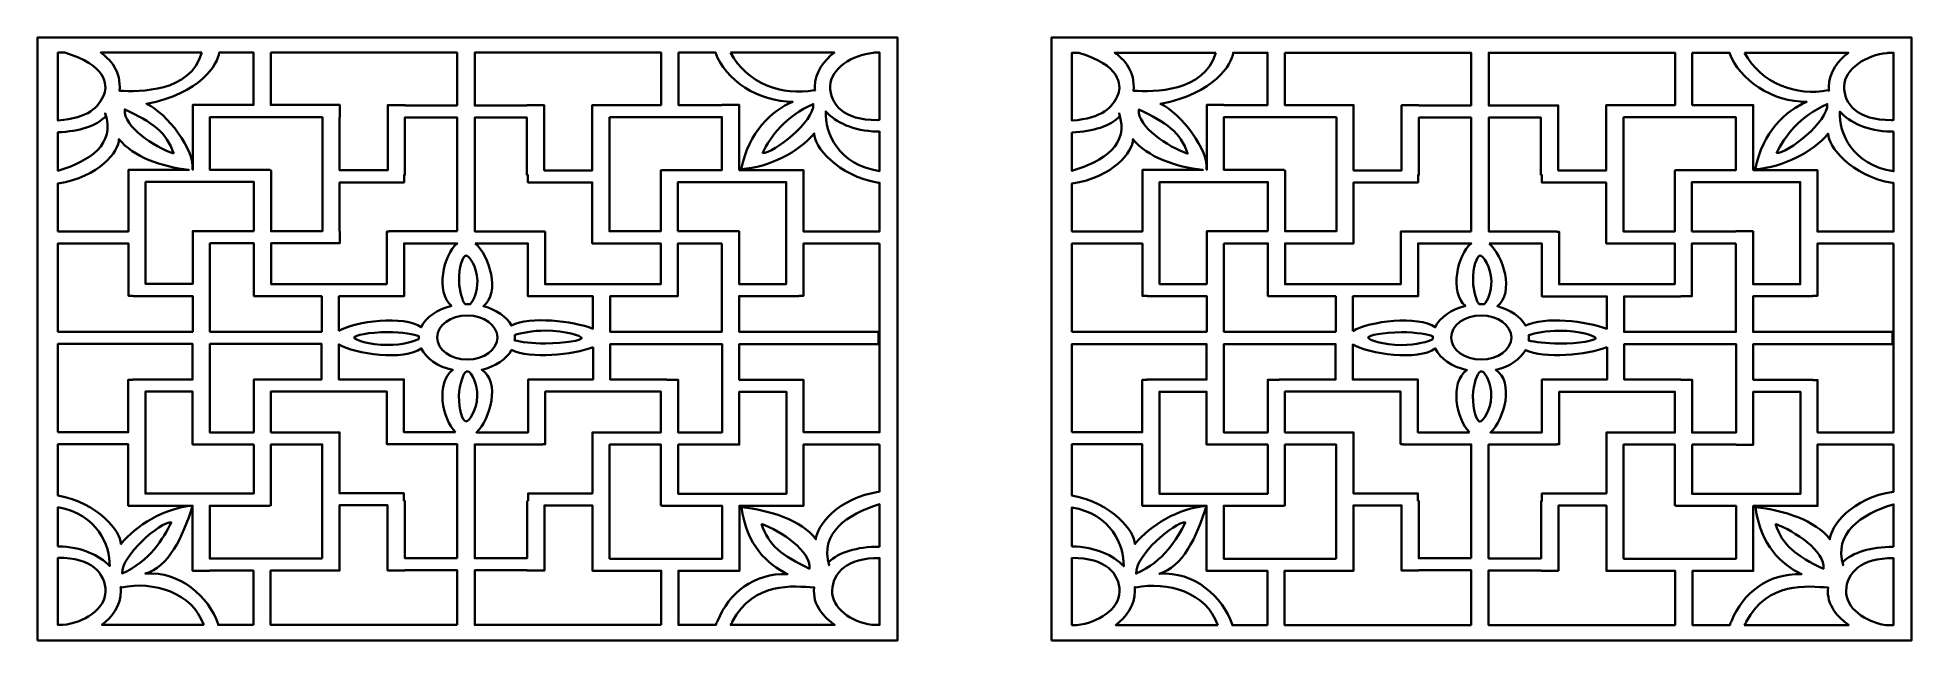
# Model space of a CAD drawing. Header units: centimetres. Extents: x 1.9 to 27.6, y 1.2 to 9.5.
import ezdxf

# ---------------------------------------------------------------- set-up
doc = ezdxf.new("R2010")
doc.units = ezdxf.units.CM
doc.header["$MEASUREMENT"] = 0
doc.layers.add('layer 1', color=7, linetype='Continuous')

msp = doc.modelspace()

# ---------------------------------------------------------------- linework, layer by layer
at = {"layer": 'layer 1', "color": 7, "lineweight": 35}
for points, knots in [([(1.85394, 1.24467), (1.85394, 1.24467), (1.85394, 9.5), (1.85394, 9.5), (1.85394, 9.5), (1.85394, 9.5), (13.64726, 9.5), (13.64726, 9.5), (13.64726, 9.5), (13.64726, 9.5), (13.64726, 1.24467), (13.64726, 1.24467), (13.64726, 1.24467), (13.64726, 1.24467), (1.85394, 1.24467), (1.85394, 1.24467)], [0, 0, 0, 0, 0.2, 0.2, 0.2, 0.2, 0.4, 0.4, 0.4, 0.4, 0.6, 0.6, 0.6, 0.6, 1, 1, 1, 1]), ([(2.22853, 9.29373), (2.80034, 9.12261), (2.8135, 8.8532), (2.76968, 8.7258), (2.76968, 8.7258), (2.68494, 8.54019), (2.56124, 8.39996), (2.1344, 8.36325), (2.1344, 8.36325), (2.1344, 8.36325), (2.1344, 9.29373), (2.1344, 9.29373), (2.1344, 9.29373), (2.1344, 9.29373), (2.22853, 9.29373), (2.22853, 9.29373)], [0, 0, 0, 0, 0.2, 0.2, 0.2, 0.2, 0.4, 0.4, 0.4, 0.4, 0.6, 0.6, 0.6, 0.6, 1, 1, 1, 1]), ([(4.10908, 9.29373), (3.94723, 8.74644), (3.255, 8.7574), (2.97706, 8.77164), (2.97706, 8.77164), (3.01128, 9.03895), (2.8387, 9.21155), (2.72175, 9.29373), (2.72175, 9.29373), (2.72175, 9.29373), (4.10908, 9.29373), (4.10908, 9.29373)], [0, 0, 0, 0, 0.25, 0.25, 0.25, 0.25, 0.5, 0.5, 0.5, 0.5, 1, 1, 1, 1]), ([(3.97791, 7.68744), (3.97791, 7.68744), (3.98215, 7.68744), (3.98215, 7.68744), (3.98215, 7.68744), (3.98215, 7.68744), (3.98215, 8.57826), (3.98215, 8.57826), (3.98215, 8.57826), (3.98215, 8.57826), (4.21802, 8.57826), (4.21802, 8.57826), (4.21802, 8.57826), (4.21802, 8.57826), (4.21802, 8.57678), (4.21802, 8.57678), (4.21802, 8.57678), (4.21802, 8.57678), (4.81661, 8.57678), (4.81661, 8.57678), (4.81661, 8.57678), (4.81661, 8.57678), (4.81661, 9.29373), (4.81661, 9.29373), (4.81661, 9.29373), (4.81661, 9.29373), (4.34371, 9.29373), (4.34371, 9.29373), (4.34371, 9.29373), (4.33355, 9.13915), (4.08374, 8.72908), (3.34758, 8.59226), (3.34758, 8.59226), (3.6312, 8.46582), (4.02063, 7.95204), (3.97791, 7.68744)], [0, 0, 0, 0, 0.1, 0.1, 0.1, 0.1, 0.2, 0.2, 0.2, 0.2, 0.3, 0.3, 0.3, 0.3, 0.4, 0.4, 0.4, 0.4, 0.5, 0.5, 0.5, 0.5, 0.6, 0.6, 0.6, 0.6, 0.7, 0.7, 0.7, 0.7, 0.8, 0.8, 0.8, 0.8, 1, 1, 1, 1]), ([(5.05248, 9.29373), (5.05248, 9.29373), (5.05248, 8.57678), (5.05248, 8.57678), (5.05248, 8.57678), (5.05248, 8.57678), (5.99768, 8.57678), (5.99768, 8.57678), (5.99768, 8.57678), (5.99768, 8.57678), (5.99768, 8.41168), (5.99768, 8.41168), (5.99768, 8.41168), (5.99768, 8.41168), (5.99648, 8.41168), (5.99648, 8.41168), (5.99648, 8.41168), (5.99648, 8.41168), (5.99648, 7.682), (5.99648, 7.682), (5.99648, 7.682), (5.99648, 7.682), (6.65594, 7.682), (6.65594, 7.682), (6.65594, 7.682), (6.65594, 7.682), (6.65594, 8.5742), (6.65594, 8.5742), (6.65594, 8.5742), (6.65594, 8.5742), (6.89181, 8.5742), (6.89181, 8.5742), (6.89181, 8.5742), (6.89181, 8.5742), (6.89181, 8.57068), (6.89181, 8.57068), (6.89181, 8.57068), (6.89181, 8.57068), (7.60731, 8.57068), (7.60731, 8.57068), (7.60731, 8.57068), (7.60731, 8.57068), (7.60731, 9.29373), (7.60731, 9.29373), (7.60731, 9.29373), (7.60731, 9.29373), (5.05248, 9.29373), (5.05248, 9.29373)], [0, 0, 0, 0, 0.07692308, 0.07692308, 0.07692308, 0.07692308, 0.15384615, 0.15384615, 0.15384615, 0.15384615, 0.23076923, 0.23076923, 0.23076923, 0.23076923, 0.30769231, 0.30769231, 0.30769231, 0.30769231, 0.38461538, 0.38461538, 0.38461538, 0.38461538, 0.46153846, 0.46153846, 0.46153846, 0.46153846, 0.53846154, 0.53846154, 0.53846154, 0.53846154, 0.61538462, 0.61538462, 0.61538462, 0.61538462, 0.69230769, 0.69230769, 0.69230769, 0.69230769, 0.76923077, 0.76923077, 0.76923077, 0.76923077, 0.84615385, 0.84615385, 0.84615385, 0.84615385, 1, 1, 1, 1]), ([(8.56635, 8.56915), (8.56635, 8.56915), (8.56635, 8.57267), (8.56635, 8.57267), (8.56635, 8.57267), (8.56635, 8.57267), (8.80222, 8.57267), (8.80222, 8.57267), (8.80222, 8.57267), (8.80222, 8.57267), (8.80222, 7.68047), (8.80222, 7.68047), (8.80222, 7.68047), (8.80222, 7.68047), (9.46168, 7.68047), (9.46168, 7.68047), (9.46168, 7.68047), (9.46168, 7.68047), (9.46168, 8.41014), (9.46168, 8.41014), (9.46168, 8.41014), (9.46168, 8.41014), (9.46048, 8.41014), (9.46048, 8.41014), (9.46048, 8.41014), (9.46048, 8.41014), (9.46048, 8.57525), (9.46048, 8.57525), (9.46048, 8.57525), (9.46048, 8.57525), (10.40568, 8.57525), (10.40568, 8.57525), (10.40568, 8.57525), (10.40568, 8.57525), (10.40568, 9.29373), (10.40568, 9.29373), (10.40568, 9.29373), (10.40568, 9.29373), (7.85085, 9.29373), (7.85085, 9.29373), (7.85085, 9.29373), (7.85085, 9.29373), (7.85085, 8.56915), (7.85085, 8.56915), (7.85085, 8.56915), (7.85085, 8.56915), (8.56635, 8.56915), (8.56635, 8.56915)], [0, 0, 0, 0, 0.07692308, 0.07692308, 0.07692308, 0.07692308, 0.15384615, 0.15384615, 0.15384615, 0.15384615, 0.23076923, 0.23076923, 0.23076923, 0.23076923, 0.30769231, 0.30769231, 0.30769231, 0.30769231, 0.38461538, 0.38461538, 0.38461538, 0.38461538, 0.46153846, 0.46153846, 0.46153846, 0.46153846, 0.53846154, 0.53846154, 0.53846154, 0.53846154, 0.61538462, 0.61538462, 0.61538462, 0.61538462, 0.69230769, 0.69230769, 0.69230769, 0.69230769, 0.76923077, 0.76923077, 0.76923077, 0.76923077, 0.84615385, 0.84615385, 0.84615385, 0.84615385, 1, 1, 1, 1]), ([(10.64155, 9.29373), (10.64155, 9.29373), (10.64155, 8.57525), (10.64155, 8.57525), (10.64155, 8.57525), (10.64155, 8.57525), (11.24014, 8.57525), (11.24014, 8.57525), (11.24014, 8.57525), (11.24014, 8.57525), (11.24014, 8.57673), (11.24014, 8.57673), (11.24014, 8.57673), (11.24014, 8.57673), (11.47601, 8.57673), (11.47601, 8.57673), (11.47601, 8.57673), (11.47601, 8.57673), (11.47601, 7.6859), (11.47601, 7.6859), (11.47601, 7.6859), (11.47601, 7.6859), (12.35733, 7.6859), (12.35733, 7.6859), (12.35733, 7.6859), (12.35733, 7.6859), (12.35733, 7.68262), (12.35733, 7.68262), (12.35733, 7.68262), (12.35733, 7.68262), (12.35733, 7.5208), (12.35733, 7.5208), (12.35733, 7.5208), (12.35733, 7.5208), (12.35733, 6.84396), (12.35733, 6.84396), (12.35733, 6.84396), (12.35733, 6.84396), (13.40098, 6.84396), (13.40098, 6.84396), (13.40098, 6.84396), (13.40098, 6.84396), (13.40098, 7.51123), (13.40098, 7.51123), (13.40098, 7.51123), (13.39635, 7.51054), (13.3916, 7.50999), (13.38668, 7.50962), (13.38668, 7.50962), (12.8215, 7.60665), (12.49903, 8.01195), (12.50528, 8.18594), (12.50528, 8.18594), (12.28967, 7.93174), (11.89363, 7.72629), (11.50319, 7.6967), (11.50319, 7.6967), (11.60642, 8.21062), (11.92099, 8.49884), (12.21085, 8.621), (12.21085, 8.621), (11.74346, 8.61883), (11.27853, 8.91795), (11.15207, 9.29373), (11.15207, 9.29373), (11.15207, 9.29373), (10.64155, 9.29373), (10.64155, 9.29373)], [0, 0, 0, 0, 0.05555556, 0.05555556, 0.05555556, 0.05555556, 0.11111111, 0.11111111, 0.11111111, 0.11111111, 0.16666667, 0.16666667, 0.16666667, 0.16666667, 0.22222222, 0.22222222, 0.22222222, 0.22222222, 0.27777778, 0.27777778, 0.27777778, 0.27777778, 0.33333333, 0.33333333, 0.33333333, 0.33333333, 0.38888889, 0.38888889, 0.38888889, 0.38888889, 0.44444444, 0.44444444, 0.44444444, 0.44444444, 0.5, 0.5, 0.5, 0.5, 0.55555556, 0.55555556, 0.55555556, 0.55555556, 0.61111111, 0.61111111, 0.61111111, 0.61111111, 0.66666667, 0.66666667, 0.66666667, 0.66666667, 0.72222222, 0.72222222, 0.72222222, 0.72222222, 0.77777778, 0.77777778, 0.77777778, 0.77777778, 0.83333333, 0.83333333, 0.83333333, 0.83333333, 0.88888889, 0.88888889, 0.88888889, 0.88888889, 1, 1, 1, 1]), ([(11.35766, 9.29373), (11.58423, 8.86873), (12.07083, 8.69413), (12.5033, 8.77921), (12.5033, 8.77921), (12.50644, 8.77842), (12.51076, 8.77639), (12.51572, 8.77341), (12.51572, 8.77341), (12.51348, 8.79047), (12.51245, 8.80727), (12.51266, 8.82369), (12.51266, 8.82369), (12.51527, 9.03032), (12.64054, 9.18923), (12.78226, 9.29373), (12.78226, 9.29373), (12.78226, 9.29373), (11.35766, 9.29373), (11.35766, 9.29373)], [0, 0, 0, 0, 0.16666667, 0.16666667, 0.16666667, 0.16666667, 0.33333333, 0.33333333, 0.33333333, 0.33333333, 0.5, 0.5, 0.5, 0.5, 0.66666667, 0.66666667, 0.66666667, 0.66666667, 1, 1, 1, 1]), ([(13.32263, 9.29373), (13.32006, 9.2916), (13.31692, 9.28983), (13.31282, 9.2887), (13.31282, 9.2887), (13.03125, 9.26376), (12.72657, 9.07558), (12.72351, 8.83311), (12.72351, 8.83311), (12.72044, 8.59064), (12.90514, 8.36708), (13.37035, 8.36986), (13.37035, 8.36986), (13.38094, 8.37077), (13.39115, 8.37183), (13.40098, 8.37304), (13.40098, 8.37304), (13.40098, 8.37304), (13.40098, 9.29373), (13.40098, 9.29373), (13.40098, 9.29373), (13.40098, 9.29373), (13.32263, 9.29373), (13.32263, 9.29373)], [0, 0, 0, 0, 0.14285714, 0.14285714, 0.14285714, 0.14285714, 0.28571429, 0.28571429, 0.28571429, 0.28571429, 0.42857143, 0.42857143, 0.42857143, 0.42857143, 0.57142857, 0.57142857, 0.57142857, 0.57142857, 0.71428571, 0.71428571, 0.71428571, 0.71428571, 1, 1, 1, 1]), ([(3.72207, 7.90992), (3.62519, 8.20177), (3.42689, 8.34267), (3.05079, 8.51549), (3.05079, 8.51549), (3.02953, 8.27492), (3.45467, 8.00506), (3.72207, 7.90992)], [0, 0, 0, 0, 0.33333333, 0.33333333, 0.33333333, 0.33333333, 1, 1, 1, 1]), ([(11.7936, 7.91813), (11.9109, 8.14975), (12.11049, 8.42295), (12.49268, 8.58909), (12.49268, 8.58909), (12.50529, 8.34823), (11.95344, 7.91714), (11.7936, 7.91813)], [0, 0, 0, 0, 0.33333333, 0.33333333, 0.33333333, 0.33333333, 1, 1, 1, 1]), ([(13.40098, 8.21628), (13.3905, 8.21496), (13.37964, 8.2138), (13.36837, 8.21281), (13.36837, 8.21281), (13.03778, 8.22003), (12.80156, 8.33913), (12.66219, 8.48749), (12.66219, 8.48749), (12.66219, 8.48749), (12.66216, 8.48734), (12.66216, 8.48734), (12.66216, 8.48734), (12.66216, 8.48734), (12.66223, 8.48741), (12.66223, 8.48741), (12.66223, 8.48741), (12.65092, 8.19341), (12.83123, 7.75846), (13.40098, 7.67045), (13.40098, 7.67045), (13.40098, 7.67045), (13.40098, 8.21628), (13.40098, 8.21628)], [0, 0, 0, 0, 0.14285714, 0.14285714, 0.14285714, 0.14285714, 0.28571429, 0.28571429, 0.28571429, 0.28571429, 0.42857143, 0.42857143, 0.42857143, 0.42857143, 0.57142857, 0.57142857, 0.57142857, 0.57142857, 0.71428571, 0.71428571, 0.71428571, 0.71428571, 1, 1, 1, 1]), ([(2.1344, 8.20297), (2.4314, 8.21395), (2.65883, 8.2886), (2.79328, 8.42418), (2.79328, 8.42418), (2.79328, 8.42418), (2.78149, 8.46358), (2.78149, 8.46358), (2.78149, 8.46358), (2.78149, 8.46358), (2.78143, 8.46365), (2.78143, 8.46365), (2.78143, 8.46365), (2.92483, 8.0329), (2.57825, 7.81251), (2.1344, 7.6754), (2.1344, 7.6754), (2.1344, 7.6754), (2.1344, 8.20297), (2.1344, 8.20297)], [0, 0, 0, 0, 0.16666667, 0.16666667, 0.16666667, 0.16666667, 0.33333333, 0.33333333, 0.33333333, 0.33333333, 0.5, 0.5, 0.5, 0.5, 0.66666667, 0.66666667, 0.66666667, 0.66666667, 1, 1, 1, 1]), ([(5.76061, 8.41168), (5.76061, 8.41168), (5.76061, 6.84806), (5.76061, 6.84806), (5.76061, 6.84806), (5.76061, 6.84806), (5.05738, 6.84806), (5.05738, 6.84806), (5.05738, 6.84806), (5.05738, 6.84806), (5.05738, 7.68099), (5.05738, 7.68099), (5.05738, 7.68099), (5.05738, 7.68099), (5.04389, 7.68099), (5.04389, 7.68099), (5.04389, 7.68099), (5.04389, 7.68099), (5.04389, 7.68744), (5.04389, 7.68744), (5.04389, 7.68744), (5.04389, 7.68744), (4.21802, 7.68744), (4.21802, 7.68744), (4.21802, 7.68744), (4.21802, 7.68744), (4.21802, 8.41168), (4.21802, 8.41168), (4.21802, 8.41168), (4.21802, 8.41168), (5.76061, 8.41168), (5.76061, 8.41168)], [0, 0, 0, 0, 0.11111111, 0.11111111, 0.11111111, 0.11111111, 0.22222222, 0.22222222, 0.22222222, 0.22222222, 0.33333333, 0.33333333, 0.33333333, 0.33333333, 0.44444444, 0.44444444, 0.44444444, 0.44444444, 0.55555556, 0.55555556, 0.55555556, 0.55555556, 0.66666667, 0.66666667, 0.66666667, 0.66666667, 0.77777778, 0.77777778, 0.77777778, 0.77777778, 1, 1, 1, 1]), ([(7.60731, 6.84683), (7.60731, 6.84683), (7.60731, 8.40557), (7.60731, 8.40557), (7.60731, 8.40557), (7.60731, 8.40557), (6.89181, 8.40557), (6.89181, 8.40557), (6.89181, 8.40557), (6.89181, 8.40557), (6.89181, 7.61828), (6.89181, 7.61828), (6.89181, 7.61828), (6.89181, 7.61828), (6.88002, 7.61828), (6.88002, 7.61828), (6.88002, 7.61828), (6.88002, 7.61828), (6.88002, 7.51689), (6.88002, 7.51689), (6.88002, 7.51689), (6.88002, 7.51689), (5.99648, 7.51689), (5.99648, 7.51689), (5.99648, 7.51689), (5.99648, 7.51689), (5.99648, 6.84806), (5.99648, 6.84806), (5.99648, 6.84806), (5.99648, 6.84806), (5.99768, 6.84806), (5.99768, 6.84806), (5.99768, 6.84806), (5.99768, 6.84806), (5.99768, 6.68295), (5.99768, 6.68295), (5.99768, 6.68295), (5.99768, 6.68295), (5.99648, 6.68295), (5.99648, 6.68295), (5.99648, 6.68295), (5.99648, 6.68295), (5.76061, 6.68295), (5.76061, 6.68295), (5.76061, 6.68295), (5.76061, 6.68295), (5.05738, 6.68295), (5.05738, 6.68295), (5.05738, 6.68295), (5.05738, 6.68295), (5.05738, 6.12329), (5.05738, 6.12329), (5.05738, 6.12329), (5.05738, 6.12329), (6.64415, 6.12329), (6.64415, 6.12329), (6.64415, 6.12329), (6.64415, 6.12329), (6.64415, 6.84329), (6.64415, 6.84329), (6.64415, 6.84329), (6.64415, 6.84329), (6.67584, 6.84329), (6.67584, 6.84329), (6.67584, 6.84329), (6.67584, 6.84329), (6.67584, 6.84683), (6.67584, 6.84683), (6.67584, 6.84683), (6.67584, 6.84683), (7.60731, 6.84683), (7.60731, 6.84683)], [0, 0, 0, 0, 0.05263158, 0.05263158, 0.05263158, 0.05263158, 0.10526316, 0.10526316, 0.10526316, 0.10526316, 0.15789474, 0.15789474, 0.15789474, 0.15789474, 0.21052632, 0.21052632, 0.21052632, 0.21052632, 0.26315789, 0.26315789, 0.26315789, 0.26315789, 0.31578947, 0.31578947, 0.31578947, 0.31578947, 0.36842105, 0.36842105, 0.36842105, 0.36842105, 0.42105263, 0.42105263, 0.42105263, 0.42105263, 0.47368421, 0.47368421, 0.47368421, 0.47368421, 0.52631579, 0.52631579, 0.52631579, 0.52631579, 0.57894737, 0.57894737, 0.57894737, 0.57894737, 0.63157895, 0.63157895, 0.63157895, 0.63157895, 0.68421053, 0.68421053, 0.68421053, 0.68421053, 0.73684211, 0.73684211, 0.73684211, 0.73684211, 0.78947368, 0.78947368, 0.78947368, 0.78947368, 0.84210526, 0.84210526, 0.84210526, 0.84210526, 0.89473684, 0.89473684, 0.89473684, 0.89473684, 1, 1, 1, 1]), ([(8.56635, 7.61675), (8.56635, 7.61675), (8.56635, 8.40404), (8.56635, 8.40404), (8.56635, 8.40404), (8.56635, 8.40404), (7.85085, 8.40404), (7.85085, 8.40404), (7.85085, 8.40404), (7.85085, 8.40404), (7.85085, 6.84529), (7.85085, 6.84529), (7.85085, 6.84529), (7.85085, 6.84529), (8.78232, 6.84529), (8.78232, 6.84529), (8.78232, 6.84529), (8.78232, 6.84529), (8.78232, 6.84176), (8.78232, 6.84176), (8.78232, 6.84176), (8.78232, 6.84176), (8.81401, 6.84176), (8.81401, 6.84176), (8.81401, 6.84176), (8.81401, 6.84176), (8.81401, 6.12176), (8.81401, 6.12176), (8.81401, 6.12176), (8.81401, 6.12176), (10.40077, 6.12176), (10.40077, 6.12176), (10.40077, 6.12176), (10.40077, 6.12176), (10.40077, 6.68142), (10.40077, 6.68142), (10.40077, 6.68142), (10.40077, 6.68142), (9.69755, 6.68142), (9.69755, 6.68142), (9.69755, 6.68142), (9.69755, 6.68142), (9.46168, 6.68142), (9.46168, 6.68142), (9.46168, 6.68142), (9.46168, 6.68142), (9.46048, 6.68142), (9.46048, 6.68142), (9.46048, 6.68142), (9.46048, 6.68142), (9.46048, 6.84653), (9.46048, 6.84653), (9.46048, 6.84653), (9.46048, 6.84653), (9.46168, 6.84653), (9.46168, 6.84653), (9.46168, 6.84653), (9.46168, 6.84653), (9.46168, 7.51536), (9.46168, 7.51536), (9.46168, 7.51536), (9.46168, 7.51536), (8.57814, 7.51536), (8.57814, 7.51536), (8.57814, 7.51536), (8.57814, 7.51536), (8.57814, 7.61675), (8.57814, 7.61675), (8.57814, 7.61675), (8.57814, 7.61675), (8.56635, 7.61675), (8.56635, 7.61675)], [0, 0, 0, 0, 0.05263158, 0.05263158, 0.05263158, 0.05263158, 0.10526316, 0.10526316, 0.10526316, 0.10526316, 0.15789474, 0.15789474, 0.15789474, 0.15789474, 0.21052632, 0.21052632, 0.21052632, 0.21052632, 0.26315789, 0.26315789, 0.26315789, 0.26315789, 0.31578947, 0.31578947, 0.31578947, 0.31578947, 0.36842105, 0.36842105, 0.36842105, 0.36842105, 0.42105263, 0.42105263, 0.42105263, 0.42105263, 0.47368421, 0.47368421, 0.47368421, 0.47368421, 0.52631579, 0.52631579, 0.52631579, 0.52631579, 0.57894737, 0.57894737, 0.57894737, 0.57894737, 0.63157895, 0.63157895, 0.63157895, 0.63157895, 0.68421053, 0.68421053, 0.68421053, 0.68421053, 0.73684211, 0.73684211, 0.73684211, 0.73684211, 0.78947368, 0.78947368, 0.78947368, 0.78947368, 0.84210526, 0.84210526, 0.84210526, 0.84210526, 0.89473684, 0.89473684, 0.89473684, 0.89473684, 1, 1, 1, 1]), ([(9.69755, 8.41014), (9.69755, 8.41014), (9.69755, 6.84653), (9.69755, 6.84653), (9.69755, 6.84653), (9.69755, 6.84653), (10.40077, 6.84653), (10.40077, 6.84653), (10.40077, 6.84653), (10.40077, 6.84653), (10.40077, 7.67946), (10.40077, 7.67946), (10.40077, 7.67946), (10.40077, 7.67946), (10.41427, 7.67946), (10.41427, 7.67946), (10.41427, 7.67946), (10.41427, 7.67946), (10.41427, 7.6859), (10.41427, 7.6859), (10.41427, 7.6859), (10.41427, 7.6859), (11.24014, 7.6859), (11.24014, 7.6859), (11.24014, 7.6859), (11.24014, 7.6859), (11.24014, 8.41014), (11.24014, 8.41014), (11.24014, 8.41014), (11.24014, 8.41014), (9.69755, 8.41014), (9.69755, 8.41014)], [0, 0, 0, 0, 0.11111111, 0.11111111, 0.11111111, 0.11111111, 0.22222222, 0.22222222, 0.22222222, 0.22222222, 0.33333333, 0.33333333, 0.33333333, 0.33333333, 0.44444444, 0.44444444, 0.44444444, 0.44444444, 0.55555556, 0.55555556, 0.55555556, 0.55555556, 0.66666667, 0.66666667, 0.66666667, 0.66666667, 0.77777778, 0.77777778, 0.77777778, 0.77777778, 1, 1, 1, 1]), ([(2.1344, 6.84549), (2.1344, 6.84549), (3.10082, 6.84549), (3.10082, 6.84549), (3.10082, 6.84549), (3.10082, 6.84549), (3.10082, 7.52233), (3.10082, 7.52233), (3.10082, 7.52233), (3.10082, 7.52233), (3.10082, 7.68415), (3.10082, 7.68415), (3.10082, 7.68415), (3.10082, 7.68415), (3.10082, 7.68744), (3.10082, 7.68744), (3.10082, 7.68744), (3.10082, 7.68744), (3.92986, 7.68744), (3.92986, 7.68744), (3.92986, 7.68744), (3.55507, 7.72996), (3.16932, 7.86259), (2.97126, 8.11009), (2.97126, 8.11009), (2.97125, 7.93604), (2.70288, 7.58868), (2.1344, 7.50162), (2.1344, 7.50162), (2.1344, 7.50162), (2.1344, 6.84549), (2.1344, 6.84549)], [0, 0, 0, 0, 0.11111111, 0.11111111, 0.11111111, 0.11111111, 0.22222222, 0.22222222, 0.22222222, 0.22222222, 0.33333333, 0.33333333, 0.33333333, 0.33333333, 0.44444444, 0.44444444, 0.44444444, 0.44444444, 0.55555556, 0.55555556, 0.55555556, 0.55555556, 0.66666667, 0.66666667, 0.66666667, 0.66666667, 0.77777778, 0.77777778, 0.77777778, 0.77777778, 1, 1, 1, 1]), ([(4.82152, 6.84806), (4.82152, 6.84806), (4.21857, 6.84806), (4.21857, 6.84806), (4.21857, 6.84806), (4.21857, 6.84806), (4.21857, 6.84896), (4.21857, 6.84896), (4.21857, 6.84896), (4.21857, 6.84896), (3.9827, 6.84896), (3.9827, 6.84896), (3.9827, 6.84896), (3.9827, 6.84896), (3.9827, 6.12494), (3.9827, 6.12494), (3.9827, 6.12494), (3.9827, 6.12494), (3.33669, 6.12494), (3.33669, 6.12494), (3.33669, 6.12494), (3.33669, 6.12494), (3.33669, 7.52233), (3.33669, 7.52233), (3.33669, 7.52233), (3.33669, 7.52233), (4.82152, 7.52233), (4.82152, 7.52233), (4.82152, 7.52233), (4.82152, 7.52233), (4.82152, 6.84806), (4.82152, 6.84806)], [0, 0, 0, 0, 0.11111111, 0.11111111, 0.11111111, 0.11111111, 0.22222222, 0.22222222, 0.22222222, 0.22222222, 0.33333333, 0.33333333, 0.33333333, 0.33333333, 0.44444444, 0.44444444, 0.44444444, 0.44444444, 0.55555556, 0.55555556, 0.55555556, 0.55555556, 0.66666667, 0.66666667, 0.66666667, 0.66666667, 0.77777778, 0.77777778, 0.77777778, 0.77777778, 1, 1, 1, 1]), ([(10.63664, 6.84653), (10.63664, 6.84653), (11.23959, 6.84653), (11.23959, 6.84653), (11.23959, 6.84653), (11.23959, 6.84653), (11.23959, 6.84743), (11.23959, 6.84743), (11.23959, 6.84743), (11.23959, 6.84743), (11.47546, 6.84743), (11.47546, 6.84743), (11.47546, 6.84743), (11.47546, 6.84743), (11.47546, 6.1234), (11.47546, 6.1234), (11.47546, 6.1234), (11.47546, 6.1234), (12.12147, 6.1234), (12.12147, 6.1234), (12.12147, 6.1234), (12.12147, 6.1234), (12.12147, 7.5208), (12.12147, 7.5208), (12.12147, 7.5208), (12.12147, 7.5208), (10.63664, 7.5208), (10.63664, 7.5208), (10.63664, 7.5208), (10.63664, 7.5208), (10.63664, 6.84653), (10.63664, 6.84653)], [0, 0, 0, 0, 0.11111111, 0.11111111, 0.11111111, 0.11111111, 0.22222222, 0.22222222, 0.22222222, 0.22222222, 0.33333333, 0.33333333, 0.33333333, 0.33333333, 0.44444444, 0.44444444, 0.44444444, 0.44444444, 0.55555556, 0.55555556, 0.55555556, 0.55555556, 0.66666667, 0.66666667, 0.66666667, 0.66666667, 0.77777778, 0.77777778, 0.77777778, 0.77777778, 1, 1, 1, 1]), ([(4.21857, 6.68295), (4.21857, 6.68295), (4.82152, 6.68295), (4.82152, 6.68295), (4.82152, 6.68295), (4.82152, 6.68295), (4.82152, 5.9602), (4.82152, 5.9602), (4.82152, 5.9602), (4.82152, 5.9602), (4.97635, 5.9602), (4.97635, 5.9602), (4.97635, 5.9602), (4.97635, 5.9602), (4.97635, 5.95818), (4.97635, 5.95818), (4.97635, 5.95818), (4.97635, 5.95818), (5.75183, 5.95818), (5.75183, 5.95818), (5.75183, 5.95818), (5.75183, 5.95818), (5.75183, 5.47167), (5.75183, 5.47167), (5.75183, 5.47167), (5.75183, 5.47167), (4.21857, 5.47167), (4.21857, 5.47167), (4.21857, 5.47167), (4.21857, 5.47167), (4.21857, 6.68295), (4.21857, 6.68295)], [0, 0, 0, 0, 0.11111111, 0.11111111, 0.11111111, 0.11111111, 0.22222222, 0.22222222, 0.22222222, 0.22222222, 0.33333333, 0.33333333, 0.33333333, 0.33333333, 0.44444444, 0.44444444, 0.44444444, 0.44444444, 0.55555556, 0.55555556, 0.55555556, 0.55555556, 0.66666667, 0.66666667, 0.66666667, 0.66666667, 0.77777778, 0.77777778, 0.77777778, 0.77777778, 1, 1, 1, 1]), ([(5.9877, 5.48196), (6.20811, 5.61762), (6.88551, 5.69849), (7.11609, 5.53331), (7.11609, 5.53331), (7.18078, 5.67031), (7.33485, 5.77887), (7.52994, 5.82511), (7.52994, 5.82511), (7.30882, 6.01371), (7.41789, 6.5252), (7.60899, 6.68084), (7.60899, 6.68084), (7.60899, 6.68084), (7.60899, 6.68172), (7.60899, 6.68172), (7.60899, 6.68172), (7.60899, 6.68172), (6.88002, 6.68172), (6.88002, 6.68172), (6.88002, 6.68172), (6.88002, 6.68172), (6.88002, 6.12329), (6.88002, 6.12329), (6.88002, 6.12329), (6.88002, 6.12329), (6.88002, 6.02196), (6.88002, 6.02196), (6.88002, 6.02196), (6.88002, 6.02196), (6.88002, 5.95818), (6.88002, 5.95818), (6.88002, 5.95818), (6.88002, 5.95818), (5.9877, 5.95818), (5.9877, 5.95818), (5.9877, 5.95818), (5.9877, 5.95818), (5.9877, 5.48196), (5.9877, 5.48196)], [0, 0, 0, 0, 0.09090909, 0.09090909, 0.09090909, 0.09090909, 0.18181818, 0.18181818, 0.18181818, 0.18181818, 0.27272727, 0.27272727, 0.27272727, 0.27272727, 0.36363636, 0.36363636, 0.36363636, 0.36363636, 0.45454545, 0.45454545, 0.45454545, 0.45454545, 0.54545455, 0.54545455, 0.54545455, 0.54545455, 0.63636364, 0.63636364, 0.63636364, 0.63636364, 0.72727273, 0.72727273, 0.72727273, 0.72727273, 0.81818182, 0.81818182, 0.81818182, 0.81818182, 1, 1, 1, 1]), ([(11.23959, 6.68142), (11.23959, 6.68142), (10.63664, 6.68142), (10.63664, 6.68142), (10.63664, 6.68142), (10.63664, 6.68142), (10.63664, 5.95866), (10.63664, 5.95866), (10.63664, 5.95866), (10.63664, 5.95866), (10.48181, 5.95866), (10.48181, 5.95866), (10.48181, 5.95866), (10.48181, 5.95866), (10.48181, 5.95665), (10.48181, 5.95665), (10.48181, 5.95665), (10.48181, 5.95665), (9.70633, 5.95665), (9.70633, 5.95665), (9.70633, 5.95665), (9.70633, 5.95665), (9.70633, 5.47014), (9.70633, 5.47014), (9.70633, 5.47014), (9.70633, 5.47014), (11.23959, 5.47014), (11.23959, 5.47014), (11.23959, 5.47014), (11.23959, 5.47014), (11.23959, 6.68142), (11.23959, 6.68142)], [0, 0, 0, 0, 0.11111111, 0.11111111, 0.11111111, 0.11111111, 0.22222222, 0.22222222, 0.22222222, 0.22222222, 0.33333333, 0.33333333, 0.33333333, 0.33333333, 0.44444444, 0.44444444, 0.44444444, 0.44444444, 0.55555556, 0.55555556, 0.55555556, 0.55555556, 0.66666667, 0.66666667, 0.66666667, 0.66666667, 0.77777778, 0.77777778, 0.77777778, 0.77777778, 1, 1, 1, 1]), ([(2.1344, 5.47167), (2.1344, 5.47167), (3.98067, 5.47167), (3.98067, 5.47167), (3.98067, 5.47167), (3.98067, 5.47167), (3.98067, 5.47177), (3.98067, 5.47177), (3.98067, 5.47177), (3.98067, 5.47177), (3.9827, 5.47177), (3.9827, 5.47177), (3.9827, 5.47177), (3.9827, 5.47177), (3.9827, 5.95983), (3.9827, 5.95983), (3.9827, 5.95983), (3.9827, 5.95983), (3.16434, 5.95983), (3.16434, 5.95983), (3.16434, 5.95983), (3.16434, 5.95983), (3.16434, 5.96336), (3.16434, 5.96336), (3.16434, 5.96336), (3.16434, 5.96336), (3.10082, 5.96336), (3.10082, 5.96336), (3.10082, 5.96336), (3.10082, 5.96336), (3.10082, 6.68038), (3.10082, 6.68038), (3.10082, 6.68038), (3.10082, 6.68038), (2.1344, 6.68038), (2.1344, 6.68038), (2.1344, 6.68038), (2.1344, 6.68038), (2.1344, 5.47167), (2.1344, 5.47167)], [0, 0, 0, 0, 0.09090909, 0.09090909, 0.09090909, 0.09090909, 0.18181818, 0.18181818, 0.18181818, 0.18181818, 0.27272727, 0.27272727, 0.27272727, 0.27272727, 0.36363636, 0.36363636, 0.36363636, 0.36363636, 0.45454545, 0.45454545, 0.45454545, 0.45454545, 0.54545455, 0.54545455, 0.54545455, 0.54545455, 0.63636364, 0.63636364, 0.63636364, 0.63636364, 0.72727273, 0.72727273, 0.72727273, 0.72727273, 0.81818182, 0.81818182, 0.81818182, 0.81818182, 1, 1, 1, 1]), ([(7.7165, 5.84898), (7.72465, 5.84919), (7.73282, 5.84933), (7.74104, 5.84933), (7.74104, 5.84933), (7.75685, 5.84933), (7.77253, 5.84891), (7.78806, 5.84814), (7.78806, 5.84814), (7.83387, 5.89875), (7.88986, 6.0235), (7.88563, 6.16957), (7.88563, 6.16957), (7.88013, 6.3601), (7.77425, 6.51486), (7.7311, 6.51414), (7.7311, 6.51414), (7.68794, 6.51341), (7.62984, 6.35594), (7.63535, 6.16541), (7.63535, 6.16541), (7.63952, 6.02127), (7.67889, 5.89945), (7.7165, 5.84898)], [0, 0, 0, 0, 0.14285714, 0.14285714, 0.14285714, 0.14285714, 0.28571429, 0.28571429, 0.28571429, 0.28571429, 0.42857143, 0.42857143, 0.42857143, 0.42857143, 0.57142857, 0.57142857, 0.57142857, 0.57142857, 0.71428571, 0.71428571, 0.71428571, 0.71428571, 1, 1, 1, 1]), ([(7.85709, 6.68019), (8.04785, 6.52089), (8.20672, 6.00589), (7.96804, 5.82117), (7.96804, 5.82117), (8.1448, 5.77568), (8.28599, 5.67859), (8.35432, 5.55601), (8.35432, 5.55601), (8.60894, 5.68598), (9.1933, 5.61898), (9.47046, 5.51279), (9.47046, 5.51279), (9.47046, 5.51279), (9.47046, 5.95665), (9.47046, 5.95665), (9.47046, 5.95665), (9.47046, 5.95665), (8.57814, 5.95665), (8.57814, 5.95665), (8.57814, 5.95665), (8.57814, 5.95665), (8.57814, 6.02042), (8.57814, 6.02042), (8.57814, 6.02042), (8.57814, 6.02042), (8.57814, 6.12176), (8.57814, 6.12176), (8.57814, 6.12176), (8.57814, 6.12176), (8.57814, 6.68019), (8.57814, 6.68019), (8.57814, 6.68019), (8.57814, 6.68019), (7.85709, 6.68019), (7.85709, 6.68019)], [0, 0, 0, 0, 0.1, 0.1, 0.1, 0.1, 0.2, 0.2, 0.2, 0.2, 0.3, 0.3, 0.3, 0.3, 0.4, 0.4, 0.4, 0.4, 0.5, 0.5, 0.5, 0.5, 0.6, 0.6, 0.6, 0.6, 0.7, 0.7, 0.7, 0.7, 0.8, 0.8, 0.8, 0.8, 1, 1, 1, 1]), ([(13.40098, 6.67885), (13.40098, 6.67885), (12.35733, 6.67885), (12.35733, 6.67885), (12.35733, 6.67885), (12.35733, 6.67885), (12.35733, 5.96182), (12.35733, 5.96182), (12.35733, 5.96182), (12.35733, 5.96182), (12.29382, 5.96182), (12.29382, 5.96182), (12.29382, 5.96182), (12.29382, 5.96182), (12.29382, 5.9583), (12.29382, 5.9583), (12.29382, 5.9583), (12.29382, 5.9583), (11.47546, 5.9583), (11.47546, 5.9583), (11.47546, 5.9583), (11.47546, 5.9583), (11.47546, 5.47023), (11.47546, 5.47023), (11.47546, 5.47023), (11.47546, 5.47023), (11.47749, 5.47023), (11.47749, 5.47023), (11.47749, 5.47023), (11.47749, 5.47023), (11.47749, 5.47014), (11.47749, 5.47014), (11.47749, 5.47014), (11.47749, 5.47014), (13.38812, 5.47014), (13.38812, 5.47014), (13.38812, 5.47014), (13.38812, 5.47014), (13.38812, 5.30503), (13.38812, 5.30503), (13.38812, 5.30503), (13.38812, 5.30503), (13.3861, 5.30503), (13.3861, 5.30503), (13.3861, 5.30503), (13.3861, 5.30503), (13.3861, 5.30294), (13.3861, 5.30294), (13.3861, 5.30294), (13.3861, 5.30294), (11.47749, 5.30294), (11.47749, 5.30294), (11.47749, 5.30294), (11.47749, 5.30294), (11.47749, 4.81478), (11.47749, 4.81478), (11.47749, 4.81478), (11.47749, 4.81478), (12.29585, 4.81478), (12.29585, 4.81478), (12.29585, 4.81478), (12.29585, 4.81478), (12.29585, 4.81125), (12.29585, 4.81125), (12.29585, 4.81125), (12.29585, 4.81125), (12.35936, 4.81125), (12.35936, 4.81125), (12.35936, 4.81125), (12.35936, 4.81125), (12.35936, 4.09423), (12.35936, 4.09423), (12.35936, 4.09423), (12.35936, 4.09423), (13.40098, 4.09423), (13.40098, 4.09423), (13.40098, 4.09423), (13.40098, 4.09423), (13.40098, 6.67885), (13.40098, 6.67885)], [0, 0, 0, 0, 0.04761905, 0.04761905, 0.04761905, 0.04761905, 0.0952381, 0.0952381, 0.0952381, 0.0952381, 0.14285714, 0.14285714, 0.14285714, 0.14285714, 0.19047619, 0.19047619, 0.19047619, 0.19047619, 0.23809524, 0.23809524, 0.23809524, 0.23809524, 0.28571429, 0.28571429, 0.28571429, 0.28571429, 0.33333333, 0.33333333, 0.33333333, 0.33333333, 0.38095238, 0.38095238, 0.38095238, 0.38095238, 0.42857143, 0.42857143, 0.42857143, 0.42857143, 0.47619048, 0.47619048, 0.47619048, 0.47619048, 0.52380952, 0.52380952, 0.52380952, 0.52380952, 0.57142857, 0.57142857, 0.57142857, 0.57142857, 0.61904762, 0.61904762, 0.61904762, 0.61904762, 0.66666667, 0.66666667, 0.66666667, 0.66666667, 0.71428571, 0.71428571, 0.71428571, 0.71428571, 0.76190476, 0.76190476, 0.76190476, 0.76190476, 0.80952381, 0.80952381, 0.80952381, 0.80952381, 0.85714286, 0.85714286, 0.85714286, 0.85714286, 0.9047619, 0.9047619, 0.9047619, 0.9047619, 1, 1, 1, 1]), ([(7.33494, 5.3933), (7.33494, 5.56006), (7.51967, 5.69529), (7.74746, 5.69529), (7.74746, 5.69529), (7.97525, 5.69529), (8.15998, 5.56006), (8.15998, 5.3933), (8.15998, 5.3933), (8.15998, 5.22655), (7.97525, 5.09132), (7.74746, 5.09132), (7.74746, 5.09132), (7.51967, 5.09132), (7.33494, 5.22655), (7.33494, 5.3933)], [0, 0, 0, 0, 0.2, 0.2, 0.2, 0.2, 0.4, 0.4, 0.4, 0.4, 0.6, 0.6, 0.6, 0.6, 1, 1, 1, 1]), ([(7.08346, 5.37154), (7.08316, 5.37723), (7.08298, 5.38295), (7.08298, 5.38869), (7.08298, 5.38869), (7.08298, 5.39551), (7.08321, 5.4023), (7.08363, 5.40905), (7.08363, 5.40905), (7.02802, 5.43627), (6.8567, 5.4656), (6.65203, 5.4656), (6.65203, 5.4656), (6.40179, 5.4656), (6.19636, 5.42175), (6.19636, 5.39154), (6.19636, 5.39154), (6.19636, 5.36132), (6.40184, 5.29036), (6.65208, 5.29036), (6.65208, 5.29036), (6.85652, 5.29036), (7.02767, 5.33773), (7.08346, 5.37154)], [0, 0, 0, 0, 0.14285714, 0.14285714, 0.14285714, 0.14285714, 0.28571429, 0.28571429, 0.28571429, 0.28571429, 0.42857143, 0.42857143, 0.42857143, 0.42857143, 0.57142857, 0.57142857, 0.57142857, 0.57142857, 0.71428571, 0.71428571, 0.71428571, 0.71428571, 1, 1, 1, 1]), ([(8.39702, 5.42554), (8.3984, 5.41338), (8.3991, 5.40109), (8.3991, 5.38869), (8.3991, 5.38869), (8.3991, 5.37683), (8.39845, 5.36508), (8.39719, 5.35345), (8.39719, 5.35345), (8.48175, 5.33136), (8.63873, 5.3116), (8.82002, 5.31123), (8.82002, 5.31123), (9.09225, 5.31067), (9.31631, 5.35406), (9.3167, 5.38428), (9.3167, 5.38428), (9.31709, 5.4145), (9.09445, 5.48592), (8.82222, 5.48647), (8.82222, 5.48647), (8.64016, 5.48685), (8.48197, 5.45543), (8.39702, 5.42554)], [0, 0, 0, 0, 0.14285714, 0.14285714, 0.14285714, 0.14285714, 0.28571429, 0.28571429, 0.28571429, 0.28571429, 0.42857143, 0.42857143, 0.42857143, 0.42857143, 0.57142857, 0.57142857, 0.57142857, 0.57142857, 0.71428571, 0.71428571, 0.71428571, 0.71428571, 1, 1, 1, 1]), ([(2.1344, 4.09576), (2.1344, 4.09576), (3.0988, 4.09576), (3.0988, 4.09576), (3.0988, 4.09576), (3.0988, 4.09576), (3.0988, 4.81278), (3.0988, 4.81278), (3.0988, 4.81278), (3.0988, 4.81278), (3.16231, 4.81278), (3.16231, 4.81278), (3.16231, 4.81278), (3.16231, 4.81278), (3.16231, 4.81631), (3.16231, 4.81631), (3.16231, 4.81631), (3.16231, 4.81631), (3.98067, 4.81631), (3.98067, 4.81631), (3.98067, 4.81631), (3.98067, 4.81631), (3.98067, 5.30447), (3.98067, 5.30447), (3.98067, 5.30447), (3.98067, 5.30447), (2.1344, 5.30447), (2.1344, 5.30447), (2.1344, 5.30447), (2.1344, 5.30447), (2.1344, 4.09576), (2.1344, 4.09576)], [0, 0, 0, 0, 0.11111111, 0.11111111, 0.11111111, 0.11111111, 0.22222222, 0.22222222, 0.22222222, 0.22222222, 0.33333333, 0.33333333, 0.33333333, 0.33333333, 0.44444444, 0.44444444, 0.44444444, 0.44444444, 0.55555556, 0.55555556, 0.55555556, 0.55555556, 0.66666667, 0.66666667, 0.66666667, 0.66666667, 0.77777778, 0.77777778, 0.77777778, 0.77777778, 1, 1, 1, 1]), ([(4.21654, 5.30438), (4.21654, 5.30438), (4.21857, 5.30438), (4.21857, 5.30438), (4.21857, 5.30438), (4.21857, 5.30438), (4.21857, 5.30447), (4.21857, 5.30447), (4.21857, 5.30447), (4.21857, 5.30447), (5.7498, 5.30447), (5.7498, 5.30447), (5.7498, 5.30447), (5.7498, 5.30447), (5.7498, 4.81796), (5.7498, 4.81796), (5.7498, 4.81796), (5.7498, 4.81796), (4.97432, 4.81796), (4.97432, 4.81796), (4.97432, 4.81796), (4.97432, 4.81796), (4.97432, 4.81595), (4.97432, 4.81595), (4.97432, 4.81595), (4.97432, 4.81595), (4.81949, 4.81595), (4.81949, 4.81595), (4.81949, 4.81595), (4.81949, 4.81595), (4.81949, 4.09319), (4.81949, 4.09319), (4.81949, 4.09319), (4.81949, 4.09319), (4.21654, 4.09319), (4.21654, 4.09319), (4.21654, 4.09319), (4.21654, 4.09319), (4.21654, 5.30438), (4.21654, 5.30438)], [0, 0, 0, 0, 0.09090909, 0.09090909, 0.09090909, 0.09090909, 0.18181818, 0.18181818, 0.18181818, 0.18181818, 0.27272727, 0.27272727, 0.27272727, 0.27272727, 0.36363636, 0.36363636, 0.36363636, 0.36363636, 0.45454545, 0.45454545, 0.45454545, 0.45454545, 0.54545455, 0.54545455, 0.54545455, 0.54545455, 0.63636364, 0.63636364, 0.63636364, 0.63636364, 0.72727273, 0.72727273, 0.72727273, 0.72727273, 0.81818182, 0.81818182, 0.81818182, 0.81818182, 1, 1, 1, 1]), ([(7.58675, 4.09442), (7.4032, 4.27416), (7.30966, 4.78064), (7.54959, 4.94789), (7.54959, 4.94789), (7.34549, 4.99128), (7.18338, 5.10224), (7.11637, 5.24353), (7.11637, 5.24353), (6.88562, 5.06871), (6.20557, 5.16736), (5.98567, 5.29724), (5.98567, 5.29724), (5.98567, 5.29724), (5.98567, 4.81796), (5.98567, 4.81796), (5.98567, 4.81796), (5.98567, 4.81796), (6.87799, 4.81796), (6.87799, 4.81796), (6.87799, 4.81796), (6.87799, 4.81796), (6.87799, 4.75419), (6.87799, 4.75419), (6.87799, 4.75419), (6.87799, 4.75419), (6.87799, 4.65285), (6.87799, 4.65285), (6.87799, 4.65285), (6.87799, 4.65285), (6.87799, 4.09442), (6.87799, 4.09442), (6.87799, 4.09442), (6.87799, 4.09442), (7.58675, 4.09442), (7.58675, 4.09442)], [0, 0, 0, 0, 0.1, 0.1, 0.1, 0.1, 0.2, 0.2, 0.2, 0.2, 0.3, 0.3, 0.3, 0.3, 0.4, 0.4, 0.4, 0.4, 0.5, 0.5, 0.5, 0.5, 0.6, 0.6, 0.6, 0.6, 0.7, 0.7, 0.7, 0.7, 0.8, 0.8, 0.8, 0.8, 1, 1, 1, 1]), ([(9.47249, 5.26091), (9.19718, 5.15284), (8.61007, 5.0986), (8.3545, 5.22174), (8.3545, 5.22174), (8.28331, 5.0937), (8.13266, 4.99344), (7.94498, 4.95063), (7.94498, 4.95063), (8.20589, 4.78601), (8.06155, 4.27371), (7.87386, 4.09289), (7.87386, 4.09289), (7.87386, 4.09289), (8.58017, 4.09289), (8.58017, 4.09289), (8.58017, 4.09289), (8.58017, 4.09289), (8.58017, 4.65132), (8.58017, 4.65132), (8.58017, 4.65132), (8.58017, 4.65132), (8.58017, 4.75265), (8.58017, 4.75265), (8.58017, 4.75265), (8.58017, 4.75265), (8.58017, 4.81642), (8.58017, 4.81642), (8.58017, 4.81642), (8.58017, 4.81642), (9.47249, 4.81642), (9.47249, 4.81642), (9.47249, 4.81642), (9.47249, 4.81642), (9.47249, 5.26091), (9.47249, 5.26091)], [0, 0, 0, 0, 0.1, 0.1, 0.1, 0.1, 0.2, 0.2, 0.2, 0.2, 0.3, 0.3, 0.3, 0.3, 0.4, 0.4, 0.4, 0.4, 0.5, 0.5, 0.5, 0.5, 0.6, 0.6, 0.6, 0.6, 0.7, 0.7, 0.7, 0.7, 0.8, 0.8, 0.8, 0.8, 1, 1, 1, 1]), ([(11.24162, 5.30284), (11.24162, 5.30284), (11.23959, 5.30284), (11.23959, 5.30284), (11.23959, 5.30284), (11.23959, 5.30284), (11.23959, 5.30294), (11.23959, 5.30294), (11.23959, 5.30294), (11.23959, 5.30294), (9.70836, 5.30294), (9.70836, 5.30294), (9.70836, 5.30294), (9.70836, 5.30294), (9.70836, 4.81642), (9.70836, 4.81642), (9.70836, 4.81642), (9.70836, 4.81642), (10.48384, 4.81642), (10.48384, 4.81642), (10.48384, 4.81642), (10.48384, 4.81642), (10.48384, 4.81441), (10.48384, 4.81441), (10.48384, 4.81441), (10.48384, 4.81441), (10.63867, 4.81441), (10.63867, 4.81441), (10.63867, 4.81441), (10.63867, 4.81441), (10.63867, 4.09166), (10.63867, 4.09166), (10.63867, 4.09166), (10.63867, 4.09166), (11.24162, 4.09166), (11.24162, 4.09166), (11.24162, 4.09166), (11.24162, 4.09166), (11.24162, 5.30284), (11.24162, 5.30284)], [0, 0, 0, 0, 0.09090909, 0.09090909, 0.09090909, 0.09090909, 0.18181818, 0.18181818, 0.18181818, 0.18181818, 0.27272727, 0.27272727, 0.27272727, 0.27272727, 0.36363636, 0.36363636, 0.36363636, 0.36363636, 0.45454545, 0.45454545, 0.45454545, 0.45454545, 0.54545455, 0.54545455, 0.54545455, 0.54545455, 0.63636364, 0.63636364, 0.63636364, 0.63636364, 0.72727273, 0.72727273, 0.72727273, 0.72727273, 0.81818182, 0.81818182, 0.81818182, 0.81818182, 1, 1, 1, 1]), ([(7.76334, 4.92833), (7.75593, 4.92816), (7.7485, 4.92805), (7.74104, 4.92805), (7.74104, 4.92805), (7.73915, 4.92805), (7.73728, 4.92809), (7.7354, 4.9281), (7.7354, 4.9281), (7.6931, 4.90149), (7.63877, 4.76207), (7.63384, 4.59133), (7.63384, 4.59133), (7.62833, 4.4008), (7.68642, 4.24332), (7.72958, 4.2426), (7.72958, 4.2426), (7.77274, 4.24188), (7.87861, 4.39664), (7.88412, 4.58717), (7.88412, 4.58717), (7.8891, 4.75939), (7.81039, 4.90197), (7.76334, 4.92833)], [0, 0, 0, 0, 0.14285714, 0.14285714, 0.14285714, 0.14285714, 0.28571429, 0.28571429, 0.28571429, 0.28571429, 0.42857143, 0.42857143, 0.42857143, 0.42857143, 0.57142857, 0.57142857, 0.57142857, 0.57142857, 0.71428571, 0.71428571, 0.71428571, 0.71428571, 1, 1, 1, 1]), ([(4.81949, 3.92808), (4.81949, 3.92808), (4.21654, 3.92808), (4.21654, 3.92808), (4.21654, 3.92808), (4.21654, 3.92808), (4.21654, 3.92718), (4.21654, 3.92718), (4.21654, 3.92718), (4.21654, 3.92718), (3.98067, 3.92718), (3.98067, 3.92718), (3.98067, 3.92718), (3.98067, 3.92718), (3.98067, 4.65121), (3.98067, 4.65121), (3.98067, 4.65121), (3.98067, 4.65121), (3.33466, 4.65121), (3.33466, 4.65121), (3.33466, 4.65121), (3.33466, 4.65121), (3.33466, 3.25381), (3.33466, 3.25381), (3.33466, 3.25381), (3.33466, 3.25381), (4.81949, 3.25381), (4.81949, 3.25381), (4.81949, 3.25381), (4.81949, 3.25381), (4.81949, 3.92808), (4.81949, 3.92808)], [0, 0, 0, 0, 0.11111111, 0.11111111, 0.11111111, 0.11111111, 0.22222222, 0.22222222, 0.22222222, 0.22222222, 0.33333333, 0.33333333, 0.33333333, 0.33333333, 0.44444444, 0.44444444, 0.44444444, 0.44444444, 0.55555556, 0.55555556, 0.55555556, 0.55555556, 0.66666667, 0.66666667, 0.66666667, 0.66666667, 0.77777778, 0.77777778, 0.77777778, 0.77777778, 1, 1, 1, 1]), ([(7.60934, 2.37057), (7.60934, 2.37057), (7.60934, 3.92932), (7.60934, 3.92932), (7.60934, 3.92932), (7.60934, 3.92932), (6.67381, 3.92932), (6.67381, 3.92932), (6.67381, 3.92932), (6.67381, 3.92932), (6.67381, 3.93285), (6.67381, 3.93285), (6.67381, 3.93285), (6.67381, 3.93285), (6.64212, 3.93285), (6.64212, 3.93285), (6.64212, 3.93285), (6.64212, 3.93285), (6.64212, 4.65285), (6.64212, 4.65285), (6.64212, 4.65285), (6.64212, 4.65285), (5.05536, 4.65285), (5.05536, 4.65285), (5.05536, 4.65285), (5.05536, 4.65285), (5.05536, 4.09319), (5.05536, 4.09319), (5.05536, 4.09319), (5.05536, 4.09319), (5.75858, 4.09319), (5.75858, 4.09319), (5.75858, 4.09319), (5.75858, 4.09319), (5.99445, 4.09319), (5.99445, 4.09319), (5.99445, 4.09319), (5.99445, 4.09319), (5.99565, 4.09319), (5.99565, 4.09319), (5.99565, 4.09319), (5.99565, 4.09319), (5.99565, 3.92808), (5.99565, 3.92808), (5.99565, 3.92808), (5.99565, 3.92808), (5.99445, 3.92808), (5.99445, 3.92808), (5.99445, 3.92808), (5.99445, 3.92808), (5.99445, 3.25925), (5.99445, 3.25925), (5.99445, 3.25925), (5.99445, 3.25925), (6.87799, 3.25925), (6.87799, 3.25925), (6.87799, 3.25925), (6.87799, 3.25925), (6.87799, 3.15786), (6.87799, 3.15786), (6.87799, 3.15786), (6.87799, 3.15786), (6.88978, 3.15786), (6.88978, 3.15786), (6.88978, 3.15786), (6.88978, 3.15786), (6.88978, 2.37057), (6.88978, 2.37057), (6.88978, 2.37057), (6.88978, 2.37057), (7.60934, 2.37057), (7.60934, 2.37057)], [0, 0, 0, 0, 0.05263158, 0.05263158, 0.05263158, 0.05263158, 0.10526316, 0.10526316, 0.10526316, 0.10526316, 0.15789474, 0.15789474, 0.15789474, 0.15789474, 0.21052632, 0.21052632, 0.21052632, 0.21052632, 0.26315789, 0.26315789, 0.26315789, 0.26315789, 0.31578947, 0.31578947, 0.31578947, 0.31578947, 0.36842105, 0.36842105, 0.36842105, 0.36842105, 0.42105263, 0.42105263, 0.42105263, 0.42105263, 0.47368421, 0.47368421, 0.47368421, 0.47368421, 0.52631579, 0.52631579, 0.52631579, 0.52631579, 0.57894737, 0.57894737, 0.57894737, 0.57894737, 0.63157895, 0.63157895, 0.63157895, 0.63157895, 0.68421053, 0.68421053, 0.68421053, 0.68421053, 0.73684211, 0.73684211, 0.73684211, 0.73684211, 0.78947368, 0.78947368, 0.78947368, 0.78947368, 0.84210526, 0.84210526, 0.84210526, 0.84210526, 0.89473684, 0.89473684, 0.89473684, 0.89473684, 1, 1, 1, 1]), ([(8.56838, 3.15633), (8.56838, 3.15633), (8.56838, 2.36904), (8.56838, 2.36904), (8.56838, 2.36904), (8.56838, 2.36904), (7.84882, 2.36904), (7.84882, 2.36904), (7.84882, 2.36904), (7.84882, 2.36904), (7.84882, 3.92778), (7.84882, 3.92778), (7.84882, 3.92778), (7.84882, 3.92778), (8.78435, 3.92778), (8.78435, 3.92778), (8.78435, 3.92778), (8.78435, 3.92778), (8.78435, 3.93132), (8.78435, 3.93132), (8.78435, 3.93132), (8.78435, 3.93132), (8.81604, 3.93132), (8.81604, 3.93132), (8.81604, 3.93132), (8.81604, 3.93132), (8.81604, 4.65132), (8.81604, 4.65132), (8.81604, 4.65132), (8.81604, 4.65132), (10.4028, 4.65132), (10.4028, 4.65132), (10.4028, 4.65132), (10.4028, 4.65132), (10.4028, 4.09166), (10.4028, 4.09166), (10.4028, 4.09166), (10.4028, 4.09166), (9.69958, 4.09166), (9.69958, 4.09166), (9.69958, 4.09166), (9.69958, 4.09166), (9.46371, 4.09166), (9.46371, 4.09166), (9.46371, 4.09166), (9.46371, 4.09166), (9.46251, 4.09166), (9.46251, 4.09166), (9.46251, 4.09166), (9.46251, 4.09166), (9.46251, 3.92655), (9.46251, 3.92655), (9.46251, 3.92655), (9.46251, 3.92655), (9.46371, 3.92655), (9.46371, 3.92655), (9.46371, 3.92655), (9.46371, 3.92655), (9.46371, 3.25772), (9.46371, 3.25772), (9.46371, 3.25772), (9.46371, 3.25772), (8.58017, 3.25772), (8.58017, 3.25772), (8.58017, 3.25772), (8.58017, 3.25772), (8.58017, 3.15633), (8.58017, 3.15633), (8.58017, 3.15633), (8.58017, 3.15633), (8.56838, 3.15633), (8.56838, 3.15633)], [0, 0, 0, 0, 0.05263158, 0.05263158, 0.05263158, 0.05263158, 0.10526316, 0.10526316, 0.10526316, 0.10526316, 0.15789474, 0.15789474, 0.15789474, 0.15789474, 0.21052632, 0.21052632, 0.21052632, 0.21052632, 0.26315789, 0.26315789, 0.26315789, 0.26315789, 0.31578947, 0.31578947, 0.31578947, 0.31578947, 0.36842105, 0.36842105, 0.36842105, 0.36842105, 0.42105263, 0.42105263, 0.42105263, 0.42105263, 0.47368421, 0.47368421, 0.47368421, 0.47368421, 0.52631579, 0.52631579, 0.52631579, 0.52631579, 0.57894737, 0.57894737, 0.57894737, 0.57894737, 0.63157895, 0.63157895, 0.63157895, 0.63157895, 0.68421053, 0.68421053, 0.68421053, 0.68421053, 0.73684211, 0.73684211, 0.73684211, 0.73684211, 0.78947368, 0.78947368, 0.78947368, 0.78947368, 0.84210526, 0.84210526, 0.84210526, 0.84210526, 0.89473684, 0.89473684, 0.89473684, 0.89473684, 1, 1, 1, 1]), ([(10.63867, 3.92655), (10.63867, 3.92655), (11.24162, 3.92655), (11.24162, 3.92655), (11.24162, 3.92655), (11.24162, 3.92655), (11.24162, 3.92565), (11.24162, 3.92565), (11.24162, 3.92565), (11.24162, 3.92565), (11.47749, 3.92565), (11.47749, 3.92565), (11.47749, 3.92565), (11.47749, 3.92565), (11.47749, 4.64967), (11.47749, 4.64967), (11.47749, 4.64967), (11.47749, 4.64967), (12.1235, 4.64967), (12.1235, 4.64967), (12.1235, 4.64967), (12.1235, 4.64967), (12.1235, 3.25228), (12.1235, 3.25228), (12.1235, 3.25228), (12.1235, 3.25228), (10.63867, 3.25228), (10.63867, 3.25228), (10.63867, 3.25228), (10.63867, 3.25228), (10.63867, 3.92655), (10.63867, 3.92655)], [0, 0, 0, 0, 0.11111111, 0.11111111, 0.11111111, 0.11111111, 0.22222222, 0.22222222, 0.22222222, 0.22222222, 0.33333333, 0.33333333, 0.33333333, 0.33333333, 0.44444444, 0.44444444, 0.44444444, 0.44444444, 0.55555556, 0.55555556, 0.55555556, 0.55555556, 0.66666667, 0.66666667, 0.66666667, 0.66666667, 0.77777778, 0.77777778, 0.77777778, 0.77777778, 1, 1, 1, 1]), ([(3.98012, 3.08871), (3.98012, 3.08871), (3.0988, 3.08871), (3.0988, 3.08871), (3.0988, 3.08871), (3.0988, 3.08871), (3.0988, 3.09199), (3.0988, 3.09199), (3.0988, 3.09199), (3.0988, 3.09199), (3.0988, 3.25381), (3.0988, 3.25381), (3.0988, 3.25381), (3.0988, 3.25381), (3.0988, 3.93065), (3.0988, 3.93065), (3.0988, 3.93065), (3.0988, 3.93065), (2.1344, 3.93065), (2.1344, 3.93065), (2.1344, 3.93065), (2.1344, 3.93065), (2.1344, 3.23022), (2.1344, 3.23022), (2.1344, 3.23022), (2.68405, 3.12851), (3.0011, 2.73538), (2.99712, 2.56415), (2.99712, 2.56415), (3.2095, 2.81969), (3.59007, 3.0567), (3.98012, 3.08871)], [0, 0, 0, 0, 0.11111111, 0.11111111, 0.11111111, 0.11111111, 0.22222222, 0.22222222, 0.22222222, 0.22222222, 0.33333333, 0.33333333, 0.33333333, 0.33333333, 0.44444444, 0.44444444, 0.44444444, 0.44444444, 0.55555556, 0.55555556, 0.55555556, 0.55555556, 0.66666667, 0.66666667, 0.66666667, 0.66666667, 0.77777778, 0.77777778, 0.77777778, 0.77777778, 1, 1, 1, 1]), ([(5.75858, 2.36447), (5.75858, 2.36447), (5.75858, 3.92808), (5.75858, 3.92808), (5.75858, 3.92808), (5.75858, 3.92808), (5.05536, 3.92808), (5.05536, 3.92808), (5.05536, 3.92808), (5.05536, 3.92808), (5.05536, 3.09515), (5.05536, 3.09515), (5.05536, 3.09515), (5.05536, 3.09515), (5.04186, 3.09515), (5.04186, 3.09515), (5.04186, 3.09515), (5.04186, 3.09515), (5.04186, 3.08871), (5.04186, 3.08871), (5.04186, 3.08871), (5.04186, 3.08871), (4.21599, 3.08871), (4.21599, 3.08871), (4.21599, 3.08871), (4.21599, 3.08871), (4.21599, 2.36447), (4.21599, 2.36447), (4.21599, 2.36447), (4.21599, 2.36447), (5.75858, 2.36447), (5.75858, 2.36447)], [0, 0, 0, 0, 0.11111111, 0.11111111, 0.11111111, 0.11111111, 0.22222222, 0.22222222, 0.22222222, 0.22222222, 0.33333333, 0.33333333, 0.33333333, 0.33333333, 0.44444444, 0.44444444, 0.44444444, 0.44444444, 0.55555556, 0.55555556, 0.55555556, 0.55555556, 0.66666667, 0.66666667, 0.66666667, 0.66666667, 0.77777778, 0.77777778, 0.77777778, 0.77777778, 1, 1, 1, 1]), ([(9.69958, 2.36293), (9.69958, 2.36293), (9.69958, 3.92655), (9.69958, 3.92655), (9.69958, 3.92655), (9.69958, 3.92655), (10.4028, 3.92655), (10.4028, 3.92655), (10.4028, 3.92655), (10.4028, 3.92655), (10.4028, 3.09362), (10.4028, 3.09362), (10.4028, 3.09362), (10.4028, 3.09362), (10.4163, 3.09362), (10.4163, 3.09362), (10.4163, 3.09362), (10.4163, 3.09362), (10.4163, 3.08717), (10.4163, 3.08717), (10.4163, 3.08717), (10.4163, 3.08717), (11.24217, 3.08717), (11.24217, 3.08717), (11.24217, 3.08717), (11.24217, 3.08717), (11.24217, 2.36293), (11.24217, 2.36293), (11.24217, 2.36293), (11.24217, 2.36293), (9.69958, 2.36293), (9.69958, 2.36293)], [0, 0, 0, 0, 0.11111111, 0.11111111, 0.11111111, 0.11111111, 0.22222222, 0.22222222, 0.22222222, 0.22222222, 0.33333333, 0.33333333, 0.33333333, 0.33333333, 0.44444444, 0.44444444, 0.44444444, 0.44444444, 0.55555556, 0.55555556, 0.55555556, 0.55555556, 0.66666667, 0.66666667, 0.66666667, 0.66666667, 0.77777778, 0.77777778, 0.77777778, 0.77777778, 1, 1, 1, 1]), ([(13.40098, 3.92912), (13.40098, 3.92912), (12.35936, 3.92912), (12.35936, 3.92912), (12.35936, 3.92912), (12.35936, 3.92912), (12.35936, 3.25228), (12.35936, 3.25228), (12.35936, 3.25228), (12.35936, 3.25228), (12.35936, 3.09046), (12.35936, 3.09046), (12.35936, 3.09046), (12.35936, 3.09046), (12.35936, 3.08717), (12.35936, 3.08717), (12.35936, 3.08717), (12.35936, 3.08717), (11.47804, 3.08717), (11.47804, 3.08717), (11.47804, 3.08717), (11.47804, 3.08717), (11.47804, 2.19635), (11.47804, 2.19635), (11.47804, 2.19635), (11.47804, 2.19635), (11.24217, 2.19635), (11.24217, 2.19635), (11.24217, 2.19635), (11.24217, 2.19635), (11.24217, 2.19783), (11.24217, 2.19783), (11.24217, 2.19783), (11.24217, 2.19783), (10.64357, 2.19783), (10.64357, 2.19783), (10.64357, 2.19783), (10.64357, 2.19783), (10.64357, 1.45643), (10.64357, 1.45643), (10.64357, 1.45643), (10.64357, 1.45643), (11.15709, 1.45643), (11.15709, 1.45643), (11.15709, 1.45643), (11.16125, 1.47305), (11.16947, 1.49305), (11.18265, 1.51688), (11.18265, 1.51688), (11.33209, 1.8885), (11.6734, 2.16904), (12.14022, 2.1528), (12.14022, 2.1528), (11.85815, 2.28358), (11.57824, 2.55314), (11.50671, 3.0697), (11.50671, 3.0697), (11.89497, 3.02838), (12.32903, 2.89065), (12.52881, 2.63018), (12.52881, 2.63018), (12.53327, 2.80421), (12.83036, 3.20129), (13.40098, 3.28122), (13.40098, 3.28122), (13.40098, 3.28122), (13.40098, 3.92912), (13.40098, 3.92912)], [0, 0, 0, 0, 0.05555556, 0.05555556, 0.05555556, 0.05555556, 0.11111111, 0.11111111, 0.11111111, 0.11111111, 0.16666667, 0.16666667, 0.16666667, 0.16666667, 0.22222222, 0.22222222, 0.22222222, 0.22222222, 0.27777778, 0.27777778, 0.27777778, 0.27777778, 0.33333333, 0.33333333, 0.33333333, 0.33333333, 0.38888889, 0.38888889, 0.38888889, 0.38888889, 0.44444444, 0.44444444, 0.44444444, 0.44444444, 0.5, 0.5, 0.5, 0.5, 0.55555556, 0.55555556, 0.55555556, 0.55555556, 0.61111111, 0.61111111, 0.61111111, 0.61111111, 0.66666667, 0.66666667, 0.66666667, 0.66666667, 0.72222222, 0.72222222, 0.72222222, 0.72222222, 0.77777778, 0.77777778, 0.77777778, 0.77777778, 0.83333333, 0.83333333, 0.83333333, 0.83333333, 0.88888889, 0.88888889, 0.88888889, 0.88888889, 1, 1, 1, 1]), ([(4.81458, 1.45643), (4.81458, 1.45643), (4.81458, 2.19936), (4.81458, 2.19936), (4.81458, 2.19936), (4.81458, 2.19936), (4.21599, 2.19936), (4.21599, 2.19936), (4.21599, 2.19936), (4.21599, 2.19936), (4.21599, 2.19788), (4.21599, 2.19788), (4.21599, 2.19788), (4.21599, 2.19788), (3.98012, 2.19788), (3.98012, 2.19788), (3.98012, 2.19788), (3.98012, 2.19788), (3.98012, 3.08871), (3.98012, 3.08871), (3.98012, 3.08871), (3.84791, 2.65728), (3.64497, 2.24363), (3.33101, 2.15914), (3.33101, 2.15914), (3.81301, 2.19354), (4.20181, 1.84319), (4.33302, 1.4682), (4.33302, 1.4682), (4.33237, 1.46405), (4.33142, 1.46014), (4.33023, 1.45643), (4.33023, 1.45643), (4.33023, 1.45643), (4.81458, 1.45643), (4.81458, 1.45643)], [0, 0, 0, 0, 0.1, 0.1, 0.1, 0.1, 0.2, 0.2, 0.2, 0.2, 0.3, 0.3, 0.3, 0.3, 0.4, 0.4, 0.4, 0.4, 0.5, 0.5, 0.5, 0.5, 0.6, 0.6, 0.6, 0.6, 0.7, 0.7, 0.7, 0.7, 0.8, 0.8, 0.8, 0.8, 1, 1, 1, 1]), ([(7.60934, 1.45643), (7.60934, 1.45643), (7.60934, 2.20546), (7.60934, 2.20546), (7.60934, 2.20546), (7.60934, 2.20546), (6.88978, 2.20546), (6.88978, 2.20546), (6.88978, 2.20546), (6.88978, 2.20546), (6.88978, 2.20194), (6.88978, 2.20194), (6.88978, 2.20194), (6.88978, 2.20194), (6.65391, 2.20194), (6.65391, 2.20194), (6.65391, 2.20194), (6.65391, 2.20194), (6.65391, 3.09414), (6.65391, 3.09414), (6.65391, 3.09414), (6.65391, 3.09414), (5.99445, 3.09414), (5.99445, 3.09414), (5.99445, 3.09414), (5.99445, 3.09414), (5.99445, 2.36447), (5.99445, 2.36447), (5.99445, 2.36447), (5.99445, 2.36447), (5.99565, 2.36447), (5.99565, 2.36447), (5.99565, 2.36447), (5.99565, 2.36447), (5.99565, 2.19936), (5.99565, 2.19936), (5.99565, 2.19936), (5.99565, 2.19936), (5.05045, 2.19936), (5.05045, 2.19936), (5.05045, 2.19936), (5.05045, 2.19936), (5.05045, 1.45643), (5.05045, 1.45643), (5.05045, 1.45643), (5.05045, 1.45643), (7.60934, 1.45643), (7.60934, 1.45643)], [0, 0, 0, 0, 0.07692308, 0.07692308, 0.07692308, 0.07692308, 0.15384615, 0.15384615, 0.15384615, 0.15384615, 0.23076923, 0.23076923, 0.23076923, 0.23076923, 0.30769231, 0.30769231, 0.30769231, 0.30769231, 0.38461538, 0.38461538, 0.38461538, 0.38461538, 0.46153846, 0.46153846, 0.46153846, 0.46153846, 0.53846154, 0.53846154, 0.53846154, 0.53846154, 0.61538462, 0.61538462, 0.61538462, 0.61538462, 0.69230769, 0.69230769, 0.69230769, 0.69230769, 0.76923077, 0.76923077, 0.76923077, 0.76923077, 0.84615385, 0.84615385, 0.84615385, 0.84615385, 1, 1, 1, 1]), ([(10.40771, 1.45643), (10.40771, 1.45643), (10.40771, 2.19783), (10.40771, 2.19783), (10.40771, 2.19783), (10.40771, 2.19783), (9.46251, 2.19783), (9.46251, 2.19783), (9.46251, 2.19783), (9.46251, 2.19783), (9.46251, 2.36293), (9.46251, 2.36293), (9.46251, 2.36293), (9.46251, 2.36293), (9.46371, 2.36293), (9.46371, 2.36293), (9.46371, 2.36293), (9.46371, 2.36293), (9.46371, 3.09261), (9.46371, 3.09261), (9.46371, 3.09261), (9.46371, 3.09261), (8.80425, 3.09261), (8.80425, 3.09261), (8.80425, 3.09261), (8.80425, 3.09261), (8.80425, 2.20041), (8.80425, 2.20041), (8.80425, 2.20041), (8.80425, 2.20041), (8.56838, 2.20041), (8.56838, 2.20041), (8.56838, 2.20041), (8.56838, 2.20041), (8.56838, 2.20393), (8.56838, 2.20393), (8.56838, 2.20393), (8.56838, 2.20393), (7.84882, 2.20393), (7.84882, 2.20393), (7.84882, 2.20393), (7.84882, 2.20393), (7.84882, 1.45643), (7.84882, 1.45643), (7.84882, 1.45643), (7.84882, 1.45643), (10.40771, 1.45643), (10.40771, 1.45643)], [0, 0, 0, 0, 0.07692308, 0.07692308, 0.07692308, 0.07692308, 0.15384615, 0.15384615, 0.15384615, 0.15384615, 0.23076923, 0.23076923, 0.23076923, 0.23076923, 0.30769231, 0.30769231, 0.30769231, 0.30769231, 0.38461538, 0.38461538, 0.38461538, 0.38461538, 0.46153846, 0.46153846, 0.46153846, 0.46153846, 0.53846154, 0.53846154, 0.53846154, 0.53846154, 0.61538462, 0.61538462, 0.61538462, 0.61538462, 0.69230769, 0.69230769, 0.69230769, 0.69230769, 0.76923077, 0.76923077, 0.76923077, 0.76923077, 0.84615385, 0.84615385, 0.84615385, 0.84615385, 1, 1, 1, 1]), ([(13.40098, 2.52741), (13.08534, 2.52552), (12.84242, 2.45341), (12.69872, 2.31392), (12.69872, 2.31392), (12.69872, 2.31392), (12.7095, 2.27437), (12.7095, 2.27437), (12.7095, 2.27437), (12.7095, 2.27437), (12.70957, 2.2743), (12.70957, 2.2743), (12.70957, 2.2743), (12.57675, 2.70824), (12.94999, 2.97297), (13.40098, 3.1085), (13.40098, 3.1085), (13.40098, 3.1085), (13.40098, 2.52741), (13.40098, 2.52741)], [0, 0, 0, 0, 0.16666667, 0.16666667, 0.16666667, 0.16666667, 0.33333333, 0.33333333, 0.33333333, 0.33333333, 0.5, 0.5, 0.5, 0.5, 0.66666667, 0.66666667, 0.66666667, 0.66666667, 1, 1, 1, 1]), ([(2.1344, 2.53194), (2.46506, 2.52677), (2.70278, 2.40913), (2.84402, 2.26165), (2.84402, 2.26165), (2.84402, 2.26165), (2.84404, 2.2618), (2.84404, 2.2618), (2.84404, 2.2618), (2.84404, 2.2618), (2.84398, 2.26173), (2.84398, 2.26173), (2.84398, 2.26173), (2.8514, 2.54888), (2.67431, 2.96927), (2.1344, 3.06751), (2.1344, 3.06751), (2.1344, 3.06751), (2.1344, 2.53194), (2.1344, 2.53194)], [0, 0, 0, 0, 0.16666667, 0.16666667, 0.16666667, 0.16666667, 0.33333333, 0.33333333, 0.33333333, 0.33333333, 0.5, 0.5, 0.5, 0.5, 0.66666667, 0.66666667, 0.66666667, 0.66666667, 1, 1, 1, 1]), ([(3.69253, 2.86549), (3.57816, 2.63315), (3.39488, 2.3296), (3.0148, 2.1611), (3.0148, 2.1611), (2.99915, 2.40187), (3.53268, 2.86549), (3.69253, 2.86549)], [0, 0, 0, 0, 0.33333333, 0.33333333, 0.33333333, 0.33333333, 1, 1, 1, 1]), ([(11.78323, 2.83973), (11.87264, 2.54671), (12.0673, 2.40335), (12.43893, 2.22584), (12.43893, 2.22584), (12.46633, 2.46611), (12.04816, 2.74125), (11.78323, 2.83973)], [0, 0, 0, 0, 0.33333333, 0.33333333, 0.33333333, 0.33333333, 1, 1, 1, 1]), ([(2.20355, 1.45643), (2.48478, 1.48312), (2.78707, 1.67318), (2.78707, 1.91566), (2.78707, 1.91566), (2.78707, 2.15814), (2.59955, 2.38055), (2.1344, 2.37488), (2.1344, 2.37488), (2.1344, 2.37488), (2.1344, 1.45643), (2.1344, 1.45643), (2.1344, 1.45643), (2.1344, 1.45643), (2.20355, 1.45643), (2.20355, 1.45643)], [0, 0, 0, 0, 0.2, 0.2, 0.2, 0.2, 0.4, 0.4, 0.4, 0.4, 0.6, 0.6, 0.6, 0.6, 1, 1, 1, 1]), ([(13.29311, 1.45643), (13.01867, 1.49567), (12.73794, 1.68969), (12.74954, 1.92707), (12.74954, 1.92707), (12.76118, 2.16532), (12.95303, 2.37984), (13.40098, 2.37105), (13.40098, 2.37105), (13.40098, 2.37105), (13.40098, 1.45643), (13.40098, 1.45643), (13.40098, 1.45643), (13.40098, 1.45643), (13.29311, 1.45643), (13.29311, 1.45643)], [0, 0, 0, 0, 0.2, 0.2, 0.2, 0.2, 0.4, 0.4, 0.4, 0.4, 0.6, 0.6, 0.6, 0.6, 1, 1, 1, 1]), ([(4.13318, 1.45643), (3.98322, 1.89978), (3.44154, 2.0594), (3.00659, 1.97092), (3.00659, 1.97092), (3.00344, 1.97169), (2.99909, 1.9737), (2.9941, 1.97664), (2.9941, 1.97664), (2.99656, 1.9596), (2.99779, 1.94281), (2.99779, 1.92639), (2.99779, 1.92639), (2.99779, 1.72087), (2.87589, 1.56183), (2.73644, 1.45643), (2.73644, 1.45643), (2.73644, 1.45643), (4.13318, 1.45643), (4.13318, 1.45643)], [0, 0, 0, 0, 0.16666667, 0.16666667, 0.16666667, 0.16666667, 0.33333333, 0.33333333, 0.33333333, 0.33333333, 0.5, 0.5, 0.5, 0.5, 0.66666667, 0.66666667, 0.66666667, 0.66666667, 1, 1, 1, 1]), ([(11.35422, 1.45643), (11.36777, 1.47035), (11.37772, 1.48532), (11.38179, 1.50033), (11.38179, 1.50033), (11.6707, 2.0566), (12.22273, 1.9869), (12.50609, 1.96881), (12.50609, 1.96881), (12.46858, 1.72496), (12.6545, 1.55041), (12.78647, 1.45643), (12.78647, 1.45643), (12.78647, 1.45643), (11.35422, 1.45643), (11.35422, 1.45643)], [0, 0, 0, 0, 0.2, 0.2, 0.2, 0.2, 0.4, 0.4, 0.4, 0.4, 0.6, 0.6, 0.6, 0.6, 1, 1, 1, 1])]:
    msp.add_open_spline(points, degree=3, knots=knots, dxfattribs=at)
at = {"layer": 'layer 1', "color": 250, "lineweight": 35}
for points, knots in [([(15.7581, 1.24343), (15.7581, 1.24343), (15.7581, 9.49876), (15.7581, 9.49876), (15.7581, 9.49876), (15.7581, 9.49876), (27.55142, 9.49876), (27.55142, 9.49876), (27.55142, 9.49876), (27.55142, 9.49876), (27.55142, 1.24343), (27.55142, 1.24343), (27.55142, 1.24343), (27.55142, 1.24343), (15.7581, 1.24343), (15.7581, 1.24343)], [0, 0, 0, 0, 0.2, 0.2, 0.2, 0.2, 0.4, 0.4, 0.4, 0.4, 0.6, 0.6, 0.6, 0.6, 1, 1, 1, 1]), ([(16.13269, 9.29249), (16.70451, 9.12137), (16.71767, 8.85196), (16.67384, 8.72456), (16.67384, 8.72456), (16.58911, 8.53895), (16.46541, 8.39872), (16.03857, 8.36201), (16.03857, 8.36201), (16.03857, 8.36201), (16.03857, 9.29249), (16.03857, 9.29249), (16.03857, 9.29249), (16.03857, 9.29249), (16.13269, 9.29249), (16.13269, 9.29249)], [0, 0, 0, 0, 0.2, 0.2, 0.2, 0.2, 0.4, 0.4, 0.4, 0.4, 0.6, 0.6, 0.6, 0.6, 1, 1, 1, 1]), ([(18.01325, 9.29249), (17.85139, 8.7452), (17.15917, 8.75616), (16.88123, 8.7704), (16.88123, 8.7704), (16.91544, 9.03771), (16.74286, 9.21031), (16.62592, 9.29249), (16.62592, 9.29249), (16.62592, 9.29249), (18.01325, 9.29249), (18.01325, 9.29249)], [0, 0, 0, 0, 0.25, 0.25, 0.25, 0.25, 0.5, 0.5, 0.5, 0.5, 1, 1, 1, 1]), ([(17.88208, 7.6862), (17.88208, 7.6862), (17.88632, 7.6862), (17.88632, 7.6862), (17.88632, 7.6862), (17.88632, 7.6862), (17.88632, 8.57702), (17.88632, 8.57702), (17.88632, 8.57702), (17.88632, 8.57702), (18.12218, 8.57702), (18.12218, 8.57702), (18.12218, 8.57702), (18.12218, 8.57702), (18.12218, 8.57554), (18.12218, 8.57554), (18.12218, 8.57554), (18.12218, 8.57554), (18.72078, 8.57554), (18.72078, 8.57554), (18.72078, 8.57554), (18.72078, 8.57554), (18.72078, 9.29249), (18.72078, 9.29249), (18.72078, 9.29249), (18.72078, 9.29249), (18.24787, 9.29249), (18.24787, 9.29249), (18.24787, 9.29249), (18.23771, 9.13791), (17.9879, 8.72784), (17.25174, 8.59102), (17.25174, 8.59102), (17.53536, 8.46458), (17.92479, 7.9508), (17.88208, 7.6862)], [0, 0, 0, 0, 0.1, 0.1, 0.1, 0.1, 0.2, 0.2, 0.2, 0.2, 0.3, 0.3, 0.3, 0.3, 0.4, 0.4, 0.4, 0.4, 0.5, 0.5, 0.5, 0.5, 0.6, 0.6, 0.6, 0.6, 0.7, 0.7, 0.7, 0.7, 0.8, 0.8, 0.8, 0.8, 1, 1, 1, 1]), ([(18.95665, 9.29249), (18.95665, 9.29249), (18.95665, 8.57554), (18.95665, 8.57554), (18.95665, 8.57554), (18.95665, 8.57554), (19.90185, 8.57554), (19.90185, 8.57554), (19.90185, 8.57554), (19.90185, 8.57554), (19.90185, 8.41044), (19.90185, 8.41044), (19.90185, 8.41044), (19.90185, 8.41044), (19.90064, 8.41044), (19.90064, 8.41044), (19.90064, 8.41044), (19.90064, 8.41044), (19.90064, 7.68076), (19.90064, 7.68076), (19.90064, 7.68076), (19.90064, 7.68076), (20.56011, 7.68076), (20.56011, 7.68076), (20.56011, 7.68076), (20.56011, 7.68076), (20.56011, 8.57296), (20.56011, 8.57296), (20.56011, 8.57296), (20.56011, 8.57296), (20.79597, 8.57296), (20.79597, 8.57296), (20.79597, 8.57296), (20.79597, 8.57296), (20.79597, 8.56944), (20.79597, 8.56944), (20.79597, 8.56944), (20.79597, 8.56944), (21.51148, 8.56944), (21.51148, 8.56944), (21.51148, 8.56944), (21.51148, 8.56944), (21.51148, 9.29249), (21.51148, 9.29249), (21.51148, 9.29249), (21.51148, 9.29249), (18.95665, 9.29249), (18.95665, 9.29249)], [0, 0, 0, 0, 0.07692308, 0.07692308, 0.07692308, 0.07692308, 0.15384615, 0.15384615, 0.15384615, 0.15384615, 0.23076923, 0.23076923, 0.23076923, 0.23076923, 0.30769231, 0.30769231, 0.30769231, 0.30769231, 0.38461538, 0.38461538, 0.38461538, 0.38461538, 0.46153846, 0.46153846, 0.46153846, 0.46153846, 0.53846154, 0.53846154, 0.53846154, 0.53846154, 0.61538462, 0.61538462, 0.61538462, 0.61538462, 0.69230769, 0.69230769, 0.69230769, 0.69230769, 0.76923077, 0.76923077, 0.76923077, 0.76923077, 0.84615385, 0.84615385, 0.84615385, 0.84615385, 1, 1, 1, 1]), ([(22.47052, 8.56791), (22.47052, 8.56791), (22.47052, 8.57143), (22.47052, 8.57143), (22.47052, 8.57143), (22.47052, 8.57143), (22.70638, 8.57143), (22.70638, 8.57143), (22.70638, 8.57143), (22.70638, 8.57143), (22.70638, 7.67923), (22.70638, 7.67923), (22.70638, 7.67923), (22.70638, 7.67923), (23.36585, 7.67923), (23.36585, 7.67923), (23.36585, 7.67923), (23.36585, 7.67923), (23.36585, 8.4089), (23.36585, 8.4089), (23.36585, 8.4089), (23.36585, 8.4089), (23.36464, 8.4089), (23.36464, 8.4089), (23.36464, 8.4089), (23.36464, 8.4089), (23.36464, 8.57401), (23.36464, 8.57401), (23.36464, 8.57401), (23.36464, 8.57401), (24.30985, 8.57401), (24.30985, 8.57401), (24.30985, 8.57401), (24.30985, 8.57401), (24.30985, 9.29249), (24.30985, 9.29249), (24.30985, 9.29249), (24.30985, 9.29249), (21.75501, 9.29249), (21.75501, 9.29249), (21.75501, 9.29249), (21.75501, 9.29249), (21.75501, 8.56791), (21.75501, 8.56791), (21.75501, 8.56791), (21.75501, 8.56791), (22.47052, 8.56791), (22.47052, 8.56791)], [0, 0, 0, 0, 0.07692308, 0.07692308, 0.07692308, 0.07692308, 0.15384615, 0.15384615, 0.15384615, 0.15384615, 0.23076923, 0.23076923, 0.23076923, 0.23076923, 0.30769231, 0.30769231, 0.30769231, 0.30769231, 0.38461538, 0.38461538, 0.38461538, 0.38461538, 0.46153846, 0.46153846, 0.46153846, 0.46153846, 0.53846154, 0.53846154, 0.53846154, 0.53846154, 0.61538462, 0.61538462, 0.61538462, 0.61538462, 0.69230769, 0.69230769, 0.69230769, 0.69230769, 0.76923077, 0.76923077, 0.76923077, 0.76923077, 0.84615385, 0.84615385, 0.84615385, 0.84615385, 1, 1, 1, 1]), ([(24.54571, 9.29249), (24.54571, 9.29249), (24.54571, 8.57401), (24.54571, 8.57401), (24.54571, 8.57401), (24.54571, 8.57401), (25.14431, 8.57401), (25.14431, 8.57401), (25.14431, 8.57401), (25.14431, 8.57401), (25.14431, 8.57549), (25.14431, 8.57549), (25.14431, 8.57549), (25.14431, 8.57549), (25.38017, 8.57549), (25.38017, 8.57549), (25.38017, 8.57549), (25.38017, 8.57549), (25.38017, 7.68466), (25.38017, 7.68466), (25.38017, 7.68466), (25.38017, 7.68466), (26.2615, 7.68466), (26.2615, 7.68466), (26.2615, 7.68466), (26.2615, 7.68466), (26.2615, 7.68138), (26.2615, 7.68138), (26.2615, 7.68138), (26.2615, 7.68138), (26.2615, 7.51956), (26.2615, 7.51956), (26.2615, 7.51956), (26.2615, 7.51956), (26.2615, 6.84272), (26.2615, 6.84272), (26.2615, 6.84272), (26.2615, 6.84272), (27.30514, 6.84272), (27.30514, 6.84272), (27.30514, 6.84272), (27.30514, 6.84272), (27.30514, 7.50999), (27.30514, 7.50999), (27.30514, 7.50999), (27.30052, 7.5093), (27.29577, 7.50875), (27.29085, 7.50838), (27.29085, 7.50838), (26.72567, 7.60541), (26.4032, 8.01071), (26.40944, 8.1847), (26.40944, 8.1847), (26.19384, 7.9305), (25.7978, 7.72505), (25.40736, 7.69546), (25.40736, 7.69546), (25.51058, 8.20938), (25.82516, 8.4976), (26.11501, 8.61976), (26.11501, 8.61976), (25.64763, 8.61759), (25.1827, 8.91671), (25.05624, 9.29249), (25.05624, 9.29249), (25.05624, 9.29249), (24.54571, 9.29249), (24.54571, 9.29249)], [0, 0, 0, 0, 0.05555556, 0.05555556, 0.05555556, 0.05555556, 0.11111111, 0.11111111, 0.11111111, 0.11111111, 0.16666667, 0.16666667, 0.16666667, 0.16666667, 0.22222222, 0.22222222, 0.22222222, 0.22222222, 0.27777778, 0.27777778, 0.27777778, 0.27777778, 0.33333333, 0.33333333, 0.33333333, 0.33333333, 0.38888889, 0.38888889, 0.38888889, 0.38888889, 0.44444444, 0.44444444, 0.44444444, 0.44444444, 0.5, 0.5, 0.5, 0.5, 0.55555556, 0.55555556, 0.55555556, 0.55555556, 0.61111111, 0.61111111, 0.61111111, 0.61111111, 0.66666667, 0.66666667, 0.66666667, 0.66666667, 0.72222222, 0.72222222, 0.72222222, 0.72222222, 0.77777778, 0.77777778, 0.77777778, 0.77777778, 0.83333333, 0.83333333, 0.83333333, 0.83333333, 0.88888889, 0.88888889, 0.88888889, 0.88888889, 1, 1, 1, 1]), ([(25.26183, 9.29249), (25.4884, 8.86749), (25.97499, 8.69289), (26.40747, 8.77797), (26.40747, 8.77797), (26.41061, 8.77718), (26.41493, 8.77515), (26.41989, 8.77217), (26.41989, 8.77217), (26.41764, 8.78923), (26.41662, 8.80603), (26.41683, 8.82245), (26.41683, 8.82245), (26.41944, 9.02908), (26.5447, 9.18799), (26.68643, 9.29249), (26.68643, 9.29249), (26.68643, 9.29249), (25.26183, 9.29249), (25.26183, 9.29249)], [0, 0, 0, 0, 0.16666667, 0.16666667, 0.16666667, 0.16666667, 0.33333333, 0.33333333, 0.33333333, 0.33333333, 0.5, 0.5, 0.5, 0.5, 0.66666667, 0.66666667, 0.66666667, 0.66666667, 1, 1, 1, 1]), ([(27.22679, 9.29249), (27.22422, 9.29036), (27.22108, 9.28859), (27.21698, 9.28746), (27.21698, 9.28746), (26.93542, 9.26252), (26.63074, 9.07434), (26.62767, 8.83187), (26.62767, 8.83187), (26.62461, 8.5894), (26.80931, 8.36584), (27.27452, 8.36862), (27.27452, 8.36862), (27.28511, 8.36953), (27.29531, 8.37059), (27.30514, 8.3718), (27.30514, 8.3718), (27.30514, 8.3718), (27.30514, 9.29249), (27.30514, 9.29249), (27.30514, 9.29249), (27.30514, 9.29249), (27.22679, 9.29249), (27.22679, 9.29249)], [0, 0, 0, 0, 0.14285714, 0.14285714, 0.14285714, 0.14285714, 0.28571429, 0.28571429, 0.28571429, 0.28571429, 0.42857143, 0.42857143, 0.42857143, 0.42857143, 0.57142857, 0.57142857, 0.57142857, 0.57142857, 0.71428571, 0.71428571, 0.71428571, 0.71428571, 1, 1, 1, 1]), ([(17.62624, 7.90868), (17.52936, 8.20053), (17.33105, 8.34143), (16.95495, 8.51425), (16.95495, 8.51425), (16.9337, 8.27368), (17.35883, 8.00382), (17.62624, 7.90868)], [0, 0, 0, 0, 0.33333333, 0.33333333, 0.33333333, 0.33333333, 1, 1, 1, 1]), ([(25.69776, 7.91689), (25.81507, 8.14851), (26.01466, 8.42171), (26.39685, 8.58785), (26.39685, 8.58785), (26.40946, 8.34699), (25.85761, 7.9159), (25.69776, 7.91689)], [0, 0, 0, 0, 0.33333333, 0.33333333, 0.33333333, 0.33333333, 1, 1, 1, 1]), ([(27.30514, 8.21504), (27.29467, 8.21372), (27.2838, 8.21256), (27.27253, 8.21157), (27.27253, 8.21157), (26.94195, 8.21879), (26.70573, 8.33789), (26.56636, 8.48625), (26.56636, 8.48625), (26.56636, 8.48625), (26.56633, 8.4861), (26.56633, 8.4861), (26.56633, 8.4861), (26.56633, 8.4861), (26.5664, 8.48617), (26.5664, 8.48617), (26.5664, 8.48617), (26.55508, 8.19217), (26.7354, 7.75722), (27.30514, 7.66921), (27.30514, 7.66921), (27.30514, 7.66921), (27.30514, 8.21504), (27.30514, 8.21504)], [0, 0, 0, 0, 0.14285714, 0.14285714, 0.14285714, 0.14285714, 0.28571429, 0.28571429, 0.28571429, 0.28571429, 0.42857143, 0.42857143, 0.42857143, 0.42857143, 0.57142857, 0.57142857, 0.57142857, 0.57142857, 0.71428571, 0.71428571, 0.71428571, 0.71428571, 1, 1, 1, 1]), ([(16.03857, 8.20173), (16.33557, 8.21271), (16.56299, 8.28736), (16.69745, 8.42294), (16.69745, 8.42294), (16.69745, 8.42294), (16.68566, 8.46234), (16.68566, 8.46234), (16.68566, 8.46234), (16.68566, 8.46234), (16.68559, 8.46241), (16.68559, 8.46241), (16.68559, 8.46241), (16.829, 8.03166), (16.48242, 7.81127), (16.03857, 7.67416), (16.03857, 7.67416), (16.03857, 7.67416), (16.03857, 8.20173), (16.03857, 8.20173)], [0, 0, 0, 0, 0.16666667, 0.16666667, 0.16666667, 0.16666667, 0.33333333, 0.33333333, 0.33333333, 0.33333333, 0.5, 0.5, 0.5, 0.5, 0.66666667, 0.66666667, 0.66666667, 0.66666667, 1, 1, 1, 1]), ([(19.66478, 8.41044), (19.66478, 8.41044), (19.66478, 6.84682), (19.66478, 6.84682), (19.66478, 6.84682), (19.66478, 6.84682), (18.96155, 6.84682), (18.96155, 6.84682), (18.96155, 6.84682), (18.96155, 6.84682), (18.96155, 7.67975), (18.96155, 7.67975), (18.96155, 7.67975), (18.96155, 7.67975), (18.94806, 7.67975), (18.94806, 7.67975), (18.94806, 7.67975), (18.94806, 7.67975), (18.94806, 7.6862), (18.94806, 7.6862), (18.94806, 7.6862), (18.94806, 7.6862), (18.12218, 7.6862), (18.12218, 7.6862), (18.12218, 7.6862), (18.12218, 7.6862), (18.12218, 8.41044), (18.12218, 8.41044), (18.12218, 8.41044), (18.12218, 8.41044), (19.66478, 8.41044), (19.66478, 8.41044)], [0, 0, 0, 0, 0.11111111, 0.11111111, 0.11111111, 0.11111111, 0.22222222, 0.22222222, 0.22222222, 0.22222222, 0.33333333, 0.33333333, 0.33333333, 0.33333333, 0.44444444, 0.44444444, 0.44444444, 0.44444444, 0.55555556, 0.55555556, 0.55555556, 0.55555556, 0.66666667, 0.66666667, 0.66666667, 0.66666667, 0.77777778, 0.77777778, 0.77777778, 0.77777778, 1, 1, 1, 1]), ([(21.51148, 6.84559), (21.51148, 6.84559), (21.51148, 8.40433), (21.51148, 8.40433), (21.51148, 8.40433), (21.51148, 8.40433), (20.79597, 8.40433), (20.79597, 8.40433), (20.79597, 8.40433), (20.79597, 8.40433), (20.79597, 7.61704), (20.79597, 7.61704), (20.79597, 7.61704), (20.79597, 7.61704), (20.78418, 7.61704), (20.78418, 7.61704), (20.78418, 7.61704), (20.78418, 7.61704), (20.78418, 7.51565), (20.78418, 7.51565), (20.78418, 7.51565), (20.78418, 7.51565), (19.90064, 7.51565), (19.90064, 7.51565), (19.90064, 7.51565), (19.90064, 7.51565), (19.90064, 6.84682), (19.90064, 6.84682), (19.90064, 6.84682), (19.90064, 6.84682), (19.90185, 6.84682), (19.90185, 6.84682), (19.90185, 6.84682), (19.90185, 6.84682), (19.90185, 6.68171), (19.90185, 6.68171), (19.90185, 6.68171), (19.90185, 6.68171), (19.90064, 6.68171), (19.90064, 6.68171), (19.90064, 6.68171), (19.90064, 6.68171), (19.66478, 6.68171), (19.66478, 6.68171), (19.66478, 6.68171), (19.66478, 6.68171), (18.96155, 6.68171), (18.96155, 6.68171), (18.96155, 6.68171), (18.96155, 6.68171), (18.96155, 6.12205), (18.96155, 6.12205), (18.96155, 6.12205), (18.96155, 6.12205), (20.54832, 6.12205), (20.54832, 6.12205), (20.54832, 6.12205), (20.54832, 6.12205), (20.54832, 6.84205), (20.54832, 6.84205), (20.54832, 6.84205), (20.54832, 6.84205), (20.58, 6.84205), (20.58, 6.84205), (20.58, 6.84205), (20.58, 6.84205), (20.58, 6.84559), (20.58, 6.84559), (20.58, 6.84559), (20.58, 6.84559), (21.51148, 6.84559), (21.51148, 6.84559)], [0, 0, 0, 0, 0.05263158, 0.05263158, 0.05263158, 0.05263158, 0.10526316, 0.10526316, 0.10526316, 0.10526316, 0.15789474, 0.15789474, 0.15789474, 0.15789474, 0.21052632, 0.21052632, 0.21052632, 0.21052632, 0.26315789, 0.26315789, 0.26315789, 0.26315789, 0.31578947, 0.31578947, 0.31578947, 0.31578947, 0.36842105, 0.36842105, 0.36842105, 0.36842105, 0.42105263, 0.42105263, 0.42105263, 0.42105263, 0.47368421, 0.47368421, 0.47368421, 0.47368421, 0.52631579, 0.52631579, 0.52631579, 0.52631579, 0.57894737, 0.57894737, 0.57894737, 0.57894737, 0.63157895, 0.63157895, 0.63157895, 0.63157895, 0.68421053, 0.68421053, 0.68421053, 0.68421053, 0.73684211, 0.73684211, 0.73684211, 0.73684211, 0.78947368, 0.78947368, 0.78947368, 0.78947368, 0.84210526, 0.84210526, 0.84210526, 0.84210526, 0.89473684, 0.89473684, 0.89473684, 0.89473684, 1, 1, 1, 1]), ([(22.47052, 7.61551), (22.47052, 7.61551), (22.47052, 8.4028), (22.47052, 8.4028), (22.47052, 8.4028), (22.47052, 8.4028), (21.75501, 8.4028), (21.75501, 8.4028), (21.75501, 8.4028), (21.75501, 8.4028), (21.75501, 6.84405), (21.75501, 6.84405), (21.75501, 6.84405), (21.75501, 6.84405), (22.68649, 6.84405), (22.68649, 6.84405), (22.68649, 6.84405), (22.68649, 6.84405), (22.68649, 6.84052), (22.68649, 6.84052), (22.68649, 6.84052), (22.68649, 6.84052), (22.71818, 6.84052), (22.71818, 6.84052), (22.71818, 6.84052), (22.71818, 6.84052), (22.71818, 6.12052), (22.71818, 6.12052), (22.71818, 6.12052), (22.71818, 6.12052), (24.30494, 6.12052), (24.30494, 6.12052), (24.30494, 6.12052), (24.30494, 6.12052), (24.30494, 6.68018), (24.30494, 6.68018), (24.30494, 6.68018), (24.30494, 6.68018), (23.60171, 6.68018), (23.60171, 6.68018), (23.60171, 6.68018), (23.60171, 6.68018), (23.36585, 6.68018), (23.36585, 6.68018), (23.36585, 6.68018), (23.36585, 6.68018), (23.36464, 6.68018), (23.36464, 6.68018), (23.36464, 6.68018), (23.36464, 6.68018), (23.36464, 6.84529), (23.36464, 6.84529), (23.36464, 6.84529), (23.36464, 6.84529), (23.36585, 6.84529), (23.36585, 6.84529), (23.36585, 6.84529), (23.36585, 6.84529), (23.36585, 7.51412), (23.36585, 7.51412), (23.36585, 7.51412), (23.36585, 7.51412), (22.48231, 7.51412), (22.48231, 7.51412), (22.48231, 7.51412), (22.48231, 7.51412), (22.48231, 7.61551), (22.48231, 7.61551), (22.48231, 7.61551), (22.48231, 7.61551), (22.47052, 7.61551), (22.47052, 7.61551)], [0, 0, 0, 0, 0.05263158, 0.05263158, 0.05263158, 0.05263158, 0.10526316, 0.10526316, 0.10526316, 0.10526316, 0.15789474, 0.15789474, 0.15789474, 0.15789474, 0.21052632, 0.21052632, 0.21052632, 0.21052632, 0.26315789, 0.26315789, 0.26315789, 0.26315789, 0.31578947, 0.31578947, 0.31578947, 0.31578947, 0.36842105, 0.36842105, 0.36842105, 0.36842105, 0.42105263, 0.42105263, 0.42105263, 0.42105263, 0.47368421, 0.47368421, 0.47368421, 0.47368421, 0.52631579, 0.52631579, 0.52631579, 0.52631579, 0.57894737, 0.57894737, 0.57894737, 0.57894737, 0.63157895, 0.63157895, 0.63157895, 0.63157895, 0.68421053, 0.68421053, 0.68421053, 0.68421053, 0.73684211, 0.73684211, 0.73684211, 0.73684211, 0.78947368, 0.78947368, 0.78947368, 0.78947368, 0.84210526, 0.84210526, 0.84210526, 0.84210526, 0.89473684, 0.89473684, 0.89473684, 0.89473684, 1, 1, 1, 1]), ([(23.60171, 8.4089), (23.60171, 8.4089), (23.60171, 6.84529), (23.60171, 6.84529), (23.60171, 6.84529), (23.60171, 6.84529), (24.30494, 6.84529), (24.30494, 6.84529), (24.30494, 6.84529), (24.30494, 6.84529), (24.30494, 7.67822), (24.30494, 7.67822), (24.30494, 7.67822), (24.30494, 7.67822), (24.31843, 7.67822), (24.31843, 7.67822), (24.31843, 7.67822), (24.31843, 7.67822), (24.31843, 7.68466), (24.31843, 7.68466), (24.31843, 7.68466), (24.31843, 7.68466), (25.14431, 7.68466), (25.14431, 7.68466), (25.14431, 7.68466), (25.14431, 7.68466), (25.14431, 8.4089), (25.14431, 8.4089), (25.14431, 8.4089), (25.14431, 8.4089), (23.60171, 8.4089), (23.60171, 8.4089)], [0, 0, 0, 0, 0.11111111, 0.11111111, 0.11111111, 0.11111111, 0.22222222, 0.22222222, 0.22222222, 0.22222222, 0.33333333, 0.33333333, 0.33333333, 0.33333333, 0.44444444, 0.44444444, 0.44444444, 0.44444444, 0.55555556, 0.55555556, 0.55555556, 0.55555556, 0.66666667, 0.66666667, 0.66666667, 0.66666667, 0.77777778, 0.77777778, 0.77777778, 0.77777778, 1, 1, 1, 1]), ([(16.03857, 6.84425), (16.03857, 6.84425), (17.00499, 6.84425), (17.00499, 6.84425), (17.00499, 6.84425), (17.00499, 6.84425), (17.00499, 7.52109), (17.00499, 7.52109), (17.00499, 7.52109), (17.00499, 7.52109), (17.00499, 7.68291), (17.00499, 7.68291), (17.00499, 7.68291), (17.00499, 7.68291), (17.00499, 7.6862), (17.00499, 7.6862), (17.00499, 7.6862), (17.00499, 7.6862), (17.83403, 7.6862), (17.83403, 7.6862), (17.83403, 7.6862), (17.45923, 7.72872), (17.07348, 7.86135), (16.87542, 8.10885), (16.87542, 8.10885), (16.87541, 7.9348), (16.60705, 7.58744), (16.03857, 7.50038), (16.03857, 7.50038), (16.03857, 7.50038), (16.03857, 6.84425), (16.03857, 6.84425)], [0, 0, 0, 0, 0.11111111, 0.11111111, 0.11111111, 0.11111111, 0.22222222, 0.22222222, 0.22222222, 0.22222222, 0.33333333, 0.33333333, 0.33333333, 0.33333333, 0.44444444, 0.44444444, 0.44444444, 0.44444444, 0.55555556, 0.55555556, 0.55555556, 0.55555556, 0.66666667, 0.66666667, 0.66666667, 0.66666667, 0.77777778, 0.77777778, 0.77777778, 0.77777778, 1, 1, 1, 1]), ([(18.72568, 6.84682), (18.72568, 6.84682), (18.12273, 6.84682), (18.12273, 6.84682), (18.12273, 6.84682), (18.12273, 6.84682), (18.12273, 6.84772), (18.12273, 6.84772), (18.12273, 6.84772), (18.12273, 6.84772), (17.88686, 6.84772), (17.88686, 6.84772), (17.88686, 6.84772), (17.88686, 6.84772), (17.88686, 6.1237), (17.88686, 6.1237), (17.88686, 6.1237), (17.88686, 6.1237), (17.24086, 6.1237), (17.24086, 6.1237), (17.24086, 6.1237), (17.24086, 6.1237), (17.24086, 7.52109), (17.24086, 7.52109), (17.24086, 7.52109), (17.24086, 7.52109), (18.72568, 7.52109), (18.72568, 7.52109), (18.72568, 7.52109), (18.72568, 7.52109), (18.72568, 6.84682), (18.72568, 6.84682)], [0, 0, 0, 0, 0.11111111, 0.11111111, 0.11111111, 0.11111111, 0.22222222, 0.22222222, 0.22222222, 0.22222222, 0.33333333, 0.33333333, 0.33333333, 0.33333333, 0.44444444, 0.44444444, 0.44444444, 0.44444444, 0.55555556, 0.55555556, 0.55555556, 0.55555556, 0.66666667, 0.66666667, 0.66666667, 0.66666667, 0.77777778, 0.77777778, 0.77777778, 0.77777778, 1, 1, 1, 1]), ([(24.54081, 6.84529), (24.54081, 6.84529), (25.14376, 6.84529), (25.14376, 6.84529), (25.14376, 6.84529), (25.14376, 6.84529), (25.14376, 6.84619), (25.14376, 6.84619), (25.14376, 6.84619), (25.14376, 6.84619), (25.37963, 6.84619), (25.37963, 6.84619), (25.37963, 6.84619), (25.37963, 6.84619), (25.37963, 6.12216), (25.37963, 6.12216), (25.37963, 6.12216), (25.37963, 6.12216), (26.02563, 6.12216), (26.02563, 6.12216), (26.02563, 6.12216), (26.02563, 6.12216), (26.02563, 7.51956), (26.02563, 7.51956), (26.02563, 7.51956), (26.02563, 7.51956), (24.54081, 7.51956), (24.54081, 7.51956), (24.54081, 7.51956), (24.54081, 7.51956), (24.54081, 6.84529), (24.54081, 6.84529)], [0, 0, 0, 0, 0.11111111, 0.11111111, 0.11111111, 0.11111111, 0.22222222, 0.22222222, 0.22222222, 0.22222222, 0.33333333, 0.33333333, 0.33333333, 0.33333333, 0.44444444, 0.44444444, 0.44444444, 0.44444444, 0.55555556, 0.55555556, 0.55555556, 0.55555556, 0.66666667, 0.66666667, 0.66666667, 0.66666667, 0.77777778, 0.77777778, 0.77777778, 0.77777778, 1, 1, 1, 1]), ([(18.12273, 6.68171), (18.12273, 6.68171), (18.72568, 6.68171), (18.72568, 6.68171), (18.72568, 6.68171), (18.72568, 6.68171), (18.72568, 5.95896), (18.72568, 5.95896), (18.72568, 5.95896), (18.72568, 5.95896), (18.88051, 5.95896), (18.88051, 5.95896), (18.88051, 5.95896), (18.88051, 5.95896), (18.88051, 5.95694), (18.88051, 5.95694), (18.88051, 5.95694), (18.88051, 5.95694), (19.65599, 5.95694), (19.65599, 5.95694), (19.65599, 5.95694), (19.65599, 5.95694), (19.65599, 5.47043), (19.65599, 5.47043), (19.65599, 5.47043), (19.65599, 5.47043), (18.12273, 5.47043), (18.12273, 5.47043), (18.12273, 5.47043), (18.12273, 5.47043), (18.12273, 6.68171), (18.12273, 6.68171)], [0, 0, 0, 0, 0.11111111, 0.11111111, 0.11111111, 0.11111111, 0.22222222, 0.22222222, 0.22222222, 0.22222222, 0.33333333, 0.33333333, 0.33333333, 0.33333333, 0.44444444, 0.44444444, 0.44444444, 0.44444444, 0.55555556, 0.55555556, 0.55555556, 0.55555556, 0.66666667, 0.66666667, 0.66666667, 0.66666667, 0.77777778, 0.77777778, 0.77777778, 0.77777778, 1, 1, 1, 1]), ([(16.03857, 5.47043), (16.03857, 5.47043), (17.88484, 5.47043), (17.88484, 5.47043), (17.88484, 5.47043), (17.88484, 5.47043), (17.88484, 5.47053), (17.88484, 5.47053), (17.88484, 5.47053), (17.88484, 5.47053), (17.88686, 5.47053), (17.88686, 5.47053), (17.88686, 5.47053), (17.88686, 5.47053), (17.88686, 5.95859), (17.88686, 5.95859), (17.88686, 5.95859), (17.88686, 5.95859), (17.06851, 5.95859), (17.06851, 5.95859), (17.06851, 5.95859), (17.06851, 5.95859), (17.06851, 5.96212), (17.06851, 5.96212), (17.06851, 5.96212), (17.06851, 5.96212), (17.00499, 5.96212), (17.00499, 5.96212), (17.00499, 5.96212), (17.00499, 5.96212), (17.00499, 6.67914), (17.00499, 6.67914), (17.00499, 6.67914), (17.00499, 6.67914), (16.03857, 6.67914), (16.03857, 6.67914), (16.03857, 6.67914), (16.03857, 6.67914), (16.03857, 5.47043), (16.03857, 5.47043)], [0, 0, 0, 0, 0.09090909, 0.09090909, 0.09090909, 0.09090909, 0.18181818, 0.18181818, 0.18181818, 0.18181818, 0.27272727, 0.27272727, 0.27272727, 0.27272727, 0.36363636, 0.36363636, 0.36363636, 0.36363636, 0.45454545, 0.45454545, 0.45454545, 0.45454545, 0.54545455, 0.54545455, 0.54545455, 0.54545455, 0.63636364, 0.63636364, 0.63636364, 0.63636364, 0.72727273, 0.72727273, 0.72727273, 0.72727273, 0.81818182, 0.81818182, 0.81818182, 0.81818182, 1, 1, 1, 1]), ([(19.89186, 5.48072), (20.11228, 5.61638), (20.78968, 5.69725), (21.02025, 5.53207), (21.02025, 5.53207), (21.08494, 5.66907), (21.23901, 5.77763), (21.43411, 5.82387), (21.43411, 5.82387), (21.21298, 6.01247), (21.32206, 6.52396), (21.51315, 6.6796), (21.51315, 6.6796), (21.51315, 6.6796), (21.51315, 6.68048), (21.51315, 6.68048), (21.51315, 6.68048), (21.51315, 6.68048), (20.78418, 6.68048), (20.78418, 6.68048), (20.78418, 6.68048), (20.78418, 6.68048), (20.78418, 6.12205), (20.78418, 6.12205), (20.78418, 6.12205), (20.78418, 6.12205), (20.78418, 6.02072), (20.78418, 6.02072), (20.78418, 6.02072), (20.78418, 6.02072), (20.78418, 5.95694), (20.78418, 5.95694), (20.78418, 5.95694), (20.78418, 5.95694), (19.89186, 5.95694), (19.89186, 5.95694), (19.89186, 5.95694), (19.89186, 5.95694), (19.89186, 5.48072), (19.89186, 5.48072)], [0, 0, 0, 0, 0.09090909, 0.09090909, 0.09090909, 0.09090909, 0.18181818, 0.18181818, 0.18181818, 0.18181818, 0.27272727, 0.27272727, 0.27272727, 0.27272727, 0.36363636, 0.36363636, 0.36363636, 0.36363636, 0.45454545, 0.45454545, 0.45454545, 0.45454545, 0.54545455, 0.54545455, 0.54545455, 0.54545455, 0.63636364, 0.63636364, 0.63636364, 0.63636364, 0.72727273, 0.72727273, 0.72727273, 0.72727273, 0.81818182, 0.81818182, 0.81818182, 0.81818182, 1, 1, 1, 1]), ([(21.62067, 5.84774), (21.62882, 5.84795), (21.63699, 5.84809), (21.64521, 5.84809), (21.64521, 5.84809), (21.66102, 5.84809), (21.67669, 5.84767), (21.69223, 5.8469), (21.69223, 5.8469), (21.73804, 5.89751), (21.79402, 6.02226), (21.7898, 6.16833), (21.7898, 6.16833), (21.78429, 6.35886), (21.67842, 6.51362), (21.63526, 6.5129), (21.63526, 6.5129), (21.5921, 6.51217), (21.53401, 6.3547), (21.53951, 6.16417), (21.53951, 6.16417), (21.54368, 6.02003), (21.58306, 5.89821), (21.62067, 5.84774)], [0, 0, 0, 0, 0.14285714, 0.14285714, 0.14285714, 0.14285714, 0.28571429, 0.28571429, 0.28571429, 0.28571429, 0.42857143, 0.42857143, 0.42857143, 0.42857143, 0.57142857, 0.57142857, 0.57142857, 0.57142857, 0.71428571, 0.71428571, 0.71428571, 0.71428571, 1, 1, 1, 1]), ([(21.76126, 6.67895), (21.95202, 6.51965), (22.11089, 6.00465), (21.8722, 5.81993), (21.8722, 5.81993), (22.04897, 5.77444), (22.19015, 5.67735), (22.25848, 5.55477), (22.25848, 5.55477), (22.5131, 5.68474), (23.09746, 5.61774), (23.37463, 5.51155), (23.37463, 5.51155), (23.37463, 5.51155), (23.37463, 5.95541), (23.37463, 5.95541), (23.37463, 5.95541), (23.37463, 5.95541), (22.48231, 5.95541), (22.48231, 5.95541), (22.48231, 5.95541), (22.48231, 5.95541), (22.48231, 6.01918), (22.48231, 6.01918), (22.48231, 6.01918), (22.48231, 6.01918), (22.48231, 6.12052), (22.48231, 6.12052), (22.48231, 6.12052), (22.48231, 6.12052), (22.48231, 6.67895), (22.48231, 6.67895), (22.48231, 6.67895), (22.48231, 6.67895), (21.76126, 6.67895), (21.76126, 6.67895)], [0, 0, 0, 0, 0.1, 0.1, 0.1, 0.1, 0.2, 0.2, 0.2, 0.2, 0.3, 0.3, 0.3, 0.3, 0.4, 0.4, 0.4, 0.4, 0.5, 0.5, 0.5, 0.5, 0.6, 0.6, 0.6, 0.6, 0.7, 0.7, 0.7, 0.7, 0.8, 0.8, 0.8, 0.8, 1, 1, 1, 1]), ([(25.14376, 6.68018), (25.14376, 6.68018), (24.54081, 6.68018), (24.54081, 6.68018), (24.54081, 6.68018), (24.54081, 6.68018), (24.54081, 5.95742), (24.54081, 5.95742), (24.54081, 5.95742), (24.54081, 5.95742), (24.38598, 5.95742), (24.38598, 5.95742), (24.38598, 5.95742), (24.38598, 5.95742), (24.38598, 5.95541), (24.38598, 5.95541), (24.38598, 5.95541), (24.38598, 5.95541), (23.6105, 5.95541), (23.6105, 5.95541), (23.6105, 5.95541), (23.6105, 5.95541), (23.6105, 5.4689), (23.6105, 5.4689), (23.6105, 5.4689), (23.6105, 5.4689), (25.14376, 5.4689), (25.14376, 5.4689), (25.14376, 5.4689), (25.14376, 5.4689), (25.14376, 6.68018), (25.14376, 6.68018)], [0, 0, 0, 0, 0.11111111, 0.11111111, 0.11111111, 0.11111111, 0.22222222, 0.22222222, 0.22222222, 0.22222222, 0.33333333, 0.33333333, 0.33333333, 0.33333333, 0.44444444, 0.44444444, 0.44444444, 0.44444444, 0.55555556, 0.55555556, 0.55555556, 0.55555556, 0.66666667, 0.66666667, 0.66666667, 0.66666667, 0.77777778, 0.77777778, 0.77777778, 0.77777778, 1, 1, 1, 1]), ([(27.30514, 6.67761), (27.30514, 6.67761), (26.2615, 6.67761), (26.2615, 6.67761), (26.2615, 6.67761), (26.2615, 6.67761), (26.2615, 5.96058), (26.2615, 5.96058), (26.2615, 5.96058), (26.2615, 5.96058), (26.19798, 5.96058), (26.19798, 5.96058), (26.19798, 5.96058), (26.19798, 5.96058), (26.19798, 5.95706), (26.19798, 5.95706), (26.19798, 5.95706), (26.19798, 5.95706), (25.37963, 5.95706), (25.37963, 5.95706), (25.37963, 5.95706), (25.37963, 5.95706), (25.37963, 5.46899), (25.37963, 5.46899), (25.37963, 5.46899), (25.37963, 5.46899), (25.38165, 5.46899), (25.38165, 5.46899), (25.38165, 5.46899), (25.38165, 5.46899), (25.38165, 5.4689), (25.38165, 5.4689), (25.38165, 5.4689), (25.38165, 5.4689), (27.29229, 5.4689), (27.29229, 5.4689), (27.29229, 5.4689), (27.29229, 5.4689), (27.29229, 5.30379), (27.29229, 5.30379), (27.29229, 5.30379), (27.29229, 5.30379), (27.29026, 5.30379), (27.29026, 5.30379), (27.29026, 5.30379), (27.29026, 5.30379), (27.29026, 5.3017), (27.29026, 5.3017), (27.29026, 5.3017), (27.29026, 5.3017), (25.38165, 5.3017), (25.38165, 5.3017), (25.38165, 5.3017), (25.38165, 5.3017), (25.38165, 4.81354), (25.38165, 4.81354), (25.38165, 4.81354), (25.38165, 4.81354), (26.20001, 4.81354), (26.20001, 4.81354), (26.20001, 4.81354), (26.20001, 4.81354), (26.20001, 4.81001), (26.20001, 4.81001), (26.20001, 4.81001), (26.20001, 4.81001), (26.26353, 4.81001), (26.26353, 4.81001), (26.26353, 4.81001), (26.26353, 4.81001), (26.26353, 4.09299), (26.26353, 4.09299), (26.26353, 4.09299), (26.26353, 4.09299), (27.30514, 4.09299), (27.30514, 4.09299), (27.30514, 4.09299), (27.30514, 4.09299), (27.30514, 6.67761), (27.30514, 6.67761)], [0, 0, 0, 0, 0.04761905, 0.04761905, 0.04761905, 0.04761905, 0.0952381, 0.0952381, 0.0952381, 0.0952381, 0.14285714, 0.14285714, 0.14285714, 0.14285714, 0.19047619, 0.19047619, 0.19047619, 0.19047619, 0.23809524, 0.23809524, 0.23809524, 0.23809524, 0.28571429, 0.28571429, 0.28571429, 0.28571429, 0.33333333, 0.33333333, 0.33333333, 0.33333333, 0.38095238, 0.38095238, 0.38095238, 0.38095238, 0.42857143, 0.42857143, 0.42857143, 0.42857143, 0.47619048, 0.47619048, 0.47619048, 0.47619048, 0.52380952, 0.52380952, 0.52380952, 0.52380952, 0.57142857, 0.57142857, 0.57142857, 0.57142857, 0.61904762, 0.61904762, 0.61904762, 0.61904762, 0.66666667, 0.66666667, 0.66666667, 0.66666667, 0.71428571, 0.71428571, 0.71428571, 0.71428571, 0.76190476, 0.76190476, 0.76190476, 0.76190476, 0.80952381, 0.80952381, 0.80952381, 0.80952381, 0.85714286, 0.85714286, 0.85714286, 0.85714286, 0.9047619, 0.9047619, 0.9047619, 0.9047619, 1, 1, 1, 1]), ([(21.23911, 5.39206), (21.23911, 5.55882), (21.42384, 5.69405), (21.65163, 5.69405), (21.65163, 5.69405), (21.87942, 5.69405), (22.06415, 5.55882), (22.06415, 5.39206), (22.06415, 5.39206), (22.06415, 5.22531), (21.87942, 5.09008), (21.65163, 5.09008), (21.65163, 5.09008), (21.42384, 5.09008), (21.23911, 5.22531), (21.23911, 5.39206)], [0, 0, 0, 0, 0.2, 0.2, 0.2, 0.2, 0.4, 0.4, 0.4, 0.4, 0.6, 0.6, 0.6, 0.6, 1, 1, 1, 1]), ([(20.98762, 5.3703), (20.98732, 5.37599), (20.98715, 5.38171), (20.98715, 5.38745), (20.98715, 5.38745), (20.98715, 5.39427), (20.98738, 5.40106), (20.9878, 5.40781), (20.9878, 5.40781), (20.93219, 5.43503), (20.76086, 5.46436), (20.55619, 5.46436), (20.55619, 5.46436), (20.30596, 5.46436), (20.10053, 5.42051), (20.10053, 5.3903), (20.10053, 5.3903), (20.10053, 5.36008), (20.30601, 5.28912), (20.55624, 5.28912), (20.55624, 5.28912), (20.76069, 5.28912), (20.93183, 5.33649), (20.98762, 5.3703)], [0, 0, 0, 0, 0.14285714, 0.14285714, 0.14285714, 0.14285714, 0.28571429, 0.28571429, 0.28571429, 0.28571429, 0.42857143, 0.42857143, 0.42857143, 0.42857143, 0.57142857, 0.57142857, 0.57142857, 0.57142857, 0.71428571, 0.71428571, 0.71428571, 0.71428571, 1, 1, 1, 1]), ([(22.30119, 5.4243), (22.30256, 5.41214), (22.30326, 5.39985), (22.30326, 5.38745), (22.30326, 5.38745), (22.30326, 5.37559), (22.30262, 5.36384), (22.30136, 5.35221), (22.30136, 5.35221), (22.38592, 5.33012), (22.5429, 5.31036), (22.72418, 5.30999), (22.72418, 5.30999), (22.99641, 5.30943), (23.22047, 5.35282), (23.22086, 5.38304), (23.22086, 5.38304), (23.22125, 5.41326), (22.99862, 5.48468), (22.72639, 5.48523), (22.72639, 5.48523), (22.54433, 5.48561), (22.38614, 5.45419), (22.30119, 5.4243)], [0, 0, 0, 0, 0.14285714, 0.14285714, 0.14285714, 0.14285714, 0.28571429, 0.28571429, 0.28571429, 0.28571429, 0.42857143, 0.42857143, 0.42857143, 0.42857143, 0.57142857, 0.57142857, 0.57142857, 0.57142857, 0.71428571, 0.71428571, 0.71428571, 0.71428571, 1, 1, 1, 1]), ([(16.03857, 4.09452), (16.03857, 4.09452), (17.00296, 4.09452), (17.00296, 4.09452), (17.00296, 4.09452), (17.00296, 4.09452), (17.00296, 4.81154), (17.00296, 4.81154), (17.00296, 4.81154), (17.00296, 4.81154), (17.06648, 4.81154), (17.06648, 4.81154), (17.06648, 4.81154), (17.06648, 4.81154), (17.06648, 4.81507), (17.06648, 4.81507), (17.06648, 4.81507), (17.06648, 4.81507), (17.88484, 4.81507), (17.88484, 4.81507), (17.88484, 4.81507), (17.88484, 4.81507), (17.88484, 5.30323), (17.88484, 5.30323), (17.88484, 5.30323), (17.88484, 5.30323), (16.03857, 5.30323), (16.03857, 5.30323), (16.03857, 5.30323), (16.03857, 5.30323), (16.03857, 4.09452), (16.03857, 4.09452)], [0, 0, 0, 0, 0.11111111, 0.11111111, 0.11111111, 0.11111111, 0.22222222, 0.22222222, 0.22222222, 0.22222222, 0.33333333, 0.33333333, 0.33333333, 0.33333333, 0.44444444, 0.44444444, 0.44444444, 0.44444444, 0.55555556, 0.55555556, 0.55555556, 0.55555556, 0.66666667, 0.66666667, 0.66666667, 0.66666667, 0.77777778, 0.77777778, 0.77777778, 0.77777778, 1, 1, 1, 1]), ([(18.1207, 5.30314), (18.1207, 5.30314), (18.12273, 5.30314), (18.12273, 5.30314), (18.12273, 5.30314), (18.12273, 5.30314), (18.12273, 5.30323), (18.12273, 5.30323), (18.12273, 5.30323), (18.12273, 5.30323), (19.65397, 5.30323), (19.65397, 5.30323), (19.65397, 5.30323), (19.65397, 5.30323), (19.65397, 4.81672), (19.65397, 4.81672), (19.65397, 4.81672), (19.65397, 4.81672), (18.87848, 4.81672), (18.87848, 4.81672), (18.87848, 4.81672), (18.87848, 4.81672), (18.87848, 4.81471), (18.87848, 4.81471), (18.87848, 4.81471), (18.87848, 4.81471), (18.72366, 4.81471), (18.72366, 4.81471), (18.72366, 4.81471), (18.72366, 4.81471), (18.72366, 4.09195), (18.72366, 4.09195), (18.72366, 4.09195), (18.72366, 4.09195), (18.1207, 4.09195), (18.1207, 4.09195), (18.1207, 4.09195), (18.1207, 4.09195), (18.1207, 5.30314), (18.1207, 5.30314)], [0, 0, 0, 0, 0.09090909, 0.09090909, 0.09090909, 0.09090909, 0.18181818, 0.18181818, 0.18181818, 0.18181818, 0.27272727, 0.27272727, 0.27272727, 0.27272727, 0.36363636, 0.36363636, 0.36363636, 0.36363636, 0.45454545, 0.45454545, 0.45454545, 0.45454545, 0.54545455, 0.54545455, 0.54545455, 0.54545455, 0.63636364, 0.63636364, 0.63636364, 0.63636364, 0.72727273, 0.72727273, 0.72727273, 0.72727273, 0.81818182, 0.81818182, 0.81818182, 0.81818182, 1, 1, 1, 1]), ([(21.49091, 4.09318), (21.30736, 4.27292), (21.21383, 4.7794), (21.45375, 4.94665), (21.45375, 4.94665), (21.24966, 4.99004), (21.08755, 5.101), (21.02054, 5.24229), (21.02054, 5.24229), (20.78979, 5.06747), (20.10973, 5.16612), (19.88983, 5.296), (19.88983, 5.296), (19.88983, 5.296), (19.88983, 4.81672), (19.88983, 4.81672), (19.88983, 4.81672), (19.88983, 4.81672), (20.78215, 4.81672), (20.78215, 4.81672), (20.78215, 4.81672), (20.78215, 4.81672), (20.78215, 4.75295), (20.78215, 4.75295), (20.78215, 4.75295), (20.78215, 4.75295), (20.78215, 4.65161), (20.78215, 4.65161), (20.78215, 4.65161), (20.78215, 4.65161), (20.78215, 4.09318), (20.78215, 4.09318), (20.78215, 4.09318), (20.78215, 4.09318), (21.49091, 4.09318), (21.49091, 4.09318)], [0, 0, 0, 0, 0.1, 0.1, 0.1, 0.1, 0.2, 0.2, 0.2, 0.2, 0.3, 0.3, 0.3, 0.3, 0.4, 0.4, 0.4, 0.4, 0.5, 0.5, 0.5, 0.5, 0.6, 0.6, 0.6, 0.6, 0.7, 0.7, 0.7, 0.7, 0.8, 0.8, 0.8, 0.8, 1, 1, 1, 1]), ([(23.37666, 5.25967), (23.10135, 5.1516), (22.51424, 5.09736), (22.25866, 5.2205), (22.25866, 5.2205), (22.18747, 5.09246), (22.03683, 4.9922), (21.84915, 4.94939), (21.84915, 4.94939), (22.11006, 4.78477), (21.96571, 4.27247), (21.77802, 4.09165), (21.77802, 4.09165), (21.77802, 4.09165), (22.48434, 4.09165), (22.48434, 4.09165), (22.48434, 4.09165), (22.48434, 4.09165), (22.48434, 4.65008), (22.48434, 4.65008), (22.48434, 4.65008), (22.48434, 4.65008), (22.48434, 4.75141), (22.48434, 4.75141), (22.48434, 4.75141), (22.48434, 4.75141), (22.48434, 4.81518), (22.48434, 4.81518), (22.48434, 4.81518), (22.48434, 4.81518), (23.37666, 4.81518), (23.37666, 4.81518), (23.37666, 4.81518), (23.37666, 4.81518), (23.37666, 5.25967), (23.37666, 5.25967)], [0, 0, 0, 0, 0.1, 0.1, 0.1, 0.1, 0.2, 0.2, 0.2, 0.2, 0.3, 0.3, 0.3, 0.3, 0.4, 0.4, 0.4, 0.4, 0.5, 0.5, 0.5, 0.5, 0.6, 0.6, 0.6, 0.6, 0.7, 0.7, 0.7, 0.7, 0.8, 0.8, 0.8, 0.8, 1, 1, 1, 1]), ([(25.14579, 5.3016), (25.14579, 5.3016), (25.14376, 5.3016), (25.14376, 5.3016), (25.14376, 5.3016), (25.14376, 5.3016), (25.14376, 5.3017), (25.14376, 5.3017), (25.14376, 5.3017), (25.14376, 5.3017), (23.61252, 5.3017), (23.61252, 5.3017), (23.61252, 5.3017), (23.61252, 5.3017), (23.61252, 4.81518), (23.61252, 4.81518), (23.61252, 4.81518), (23.61252, 4.81518), (24.38801, 4.81518), (24.38801, 4.81518), (24.38801, 4.81518), (24.38801, 4.81518), (24.38801, 4.81317), (24.38801, 4.81317), (24.38801, 4.81317), (24.38801, 4.81317), (24.54284, 4.81317), (24.54284, 4.81317), (24.54284, 4.81317), (24.54284, 4.81317), (24.54284, 4.09042), (24.54284, 4.09042), (24.54284, 4.09042), (24.54284, 4.09042), (25.14579, 4.09042), (25.14579, 4.09042), (25.14579, 4.09042), (25.14579, 4.09042), (25.14579, 5.3016), (25.14579, 5.3016)], [0, 0, 0, 0, 0.09090909, 0.09090909, 0.09090909, 0.09090909, 0.18181818, 0.18181818, 0.18181818, 0.18181818, 0.27272727, 0.27272727, 0.27272727, 0.27272727, 0.36363636, 0.36363636, 0.36363636, 0.36363636, 0.45454545, 0.45454545, 0.45454545, 0.45454545, 0.54545455, 0.54545455, 0.54545455, 0.54545455, 0.63636364, 0.63636364, 0.63636364, 0.63636364, 0.72727273, 0.72727273, 0.72727273, 0.72727273, 0.81818182, 0.81818182, 0.81818182, 0.81818182, 1, 1, 1, 1]), ([(21.6675, 4.92709), (21.6601, 4.92692), (21.65267, 4.92681), (21.64521, 4.92681), (21.64521, 4.92681), (21.64332, 4.92681), (21.64145, 4.92685), (21.63956, 4.92686), (21.63956, 4.92686), (21.59727, 4.90025), (21.54294, 4.76083), (21.538, 4.59009), (21.538, 4.59009), (21.53249, 4.39956), (21.59059, 4.24208), (21.63375, 4.24136), (21.63375, 4.24136), (21.67691, 4.24064), (21.78278, 4.3954), (21.78829, 4.58593), (21.78829, 4.58593), (21.79327, 4.75815), (21.71455, 4.90073), (21.6675, 4.92709)], [0, 0, 0, 0, 0.14285714, 0.14285714, 0.14285714, 0.14285714, 0.28571429, 0.28571429, 0.28571429, 0.28571429, 0.42857143, 0.42857143, 0.42857143, 0.42857143, 0.57142857, 0.57142857, 0.57142857, 0.57142857, 0.71428571, 0.71428571, 0.71428571, 0.71428571, 1, 1, 1, 1]), ([(18.72366, 3.92684), (18.72366, 3.92684), (18.1207, 3.92684), (18.1207, 3.92684), (18.1207, 3.92684), (18.1207, 3.92684), (18.1207, 3.92594), (18.1207, 3.92594), (18.1207, 3.92594), (18.1207, 3.92594), (17.88484, 3.92594), (17.88484, 3.92594), (17.88484, 3.92594), (17.88484, 3.92594), (17.88484, 4.64997), (17.88484, 4.64997), (17.88484, 4.64997), (17.88484, 4.64997), (17.23883, 4.64997), (17.23883, 4.64997), (17.23883, 4.64997), (17.23883, 4.64997), (17.23883, 3.25257), (17.23883, 3.25257), (17.23883, 3.25257), (17.23883, 3.25257), (18.72366, 3.25257), (18.72366, 3.25257), (18.72366, 3.25257), (18.72366, 3.25257), (18.72366, 3.92684), (18.72366, 3.92684)], [0, 0, 0, 0, 0.11111111, 0.11111111, 0.11111111, 0.11111111, 0.22222222, 0.22222222, 0.22222222, 0.22222222, 0.33333333, 0.33333333, 0.33333333, 0.33333333, 0.44444444, 0.44444444, 0.44444444, 0.44444444, 0.55555556, 0.55555556, 0.55555556, 0.55555556, 0.66666667, 0.66666667, 0.66666667, 0.66666667, 0.77777778, 0.77777778, 0.77777778, 0.77777778, 1, 1, 1, 1]), ([(21.51351, 2.36933), (21.51351, 2.36933), (21.51351, 3.92808), (21.51351, 3.92808), (21.51351, 3.92808), (21.51351, 3.92808), (20.57797, 3.92808), (20.57797, 3.92808), (20.57797, 3.92808), (20.57797, 3.92808), (20.57797, 3.93161), (20.57797, 3.93161), (20.57797, 3.93161), (20.57797, 3.93161), (20.54629, 3.93161), (20.54629, 3.93161), (20.54629, 3.93161), (20.54629, 3.93161), (20.54629, 4.65161), (20.54629, 4.65161), (20.54629, 4.65161), (20.54629, 4.65161), (18.95952, 4.65161), (18.95952, 4.65161), (18.95952, 4.65161), (18.95952, 4.65161), (18.95952, 4.09195), (18.95952, 4.09195), (18.95952, 4.09195), (18.95952, 4.09195), (19.66275, 4.09195), (19.66275, 4.09195), (19.66275, 4.09195), (19.66275, 4.09195), (19.89862, 4.09195), (19.89862, 4.09195), (19.89862, 4.09195), (19.89862, 4.09195), (19.89982, 4.09195), (19.89982, 4.09195), (19.89982, 4.09195), (19.89982, 4.09195), (19.89982, 3.92684), (19.89982, 3.92684), (19.89982, 3.92684), (19.89982, 3.92684), (19.89862, 3.92684), (19.89862, 3.92684), (19.89862, 3.92684), (19.89862, 3.92684), (19.89862, 3.25801), (19.89862, 3.25801), (19.89862, 3.25801), (19.89862, 3.25801), (20.78215, 3.25801), (20.78215, 3.25801), (20.78215, 3.25801), (20.78215, 3.25801), (20.78215, 3.15662), (20.78215, 3.15662), (20.78215, 3.15662), (20.78215, 3.15662), (20.79394, 3.15662), (20.79394, 3.15662), (20.79394, 3.15662), (20.79394, 3.15662), (20.79394, 2.36933), (20.79394, 2.36933), (20.79394, 2.36933), (20.79394, 2.36933), (21.51351, 2.36933), (21.51351, 2.36933)], [0, 0, 0, 0, 0.05263158, 0.05263158, 0.05263158, 0.05263158, 0.10526316, 0.10526316, 0.10526316, 0.10526316, 0.15789474, 0.15789474, 0.15789474, 0.15789474, 0.21052632, 0.21052632, 0.21052632, 0.21052632, 0.26315789, 0.26315789, 0.26315789, 0.26315789, 0.31578947, 0.31578947, 0.31578947, 0.31578947, 0.36842105, 0.36842105, 0.36842105, 0.36842105, 0.42105263, 0.42105263, 0.42105263, 0.42105263, 0.47368421, 0.47368421, 0.47368421, 0.47368421, 0.52631579, 0.52631579, 0.52631579, 0.52631579, 0.57894737, 0.57894737, 0.57894737, 0.57894737, 0.63157895, 0.63157895, 0.63157895, 0.63157895, 0.68421053, 0.68421053, 0.68421053, 0.68421053, 0.73684211, 0.73684211, 0.73684211, 0.73684211, 0.78947368, 0.78947368, 0.78947368, 0.78947368, 0.84210526, 0.84210526, 0.84210526, 0.84210526, 0.89473684, 0.89473684, 0.89473684, 0.89473684, 1, 1, 1, 1]), ([(22.47255, 3.15509), (22.47255, 3.15509), (22.47255, 2.3678), (22.47255, 2.3678), (22.47255, 2.3678), (22.47255, 2.3678), (21.75298, 2.3678), (21.75298, 2.3678), (21.75298, 2.3678), (21.75298, 2.3678), (21.75298, 3.92654), (21.75298, 3.92654), (21.75298, 3.92654), (21.75298, 3.92654), (22.68852, 3.92654), (22.68852, 3.92654), (22.68852, 3.92654), (22.68852, 3.92654), (22.68852, 3.93008), (22.68852, 3.93008), (22.68852, 3.93008), (22.68852, 3.93008), (22.7202, 3.93008), (22.7202, 3.93008), (22.7202, 3.93008), (22.7202, 3.93008), (22.7202, 4.65008), (22.7202, 4.65008), (22.7202, 4.65008), (22.7202, 4.65008), (24.30697, 4.65008), (24.30697, 4.65008), (24.30697, 4.65008), (24.30697, 4.65008), (24.30697, 4.09042), (24.30697, 4.09042), (24.30697, 4.09042), (24.30697, 4.09042), (23.60374, 4.09042), (23.60374, 4.09042), (23.60374, 4.09042), (23.60374, 4.09042), (23.36787, 4.09042), (23.36787, 4.09042), (23.36787, 4.09042), (23.36787, 4.09042), (23.36667, 4.09042), (23.36667, 4.09042), (23.36667, 4.09042), (23.36667, 4.09042), (23.36667, 3.92531), (23.36667, 3.92531), (23.36667, 3.92531), (23.36667, 3.92531), (23.36787, 3.92531), (23.36787, 3.92531), (23.36787, 3.92531), (23.36787, 3.92531), (23.36787, 3.25648), (23.36787, 3.25648), (23.36787, 3.25648), (23.36787, 3.25648), (22.48434, 3.25648), (22.48434, 3.25648), (22.48434, 3.25648), (22.48434, 3.25648), (22.48434, 3.15509), (22.48434, 3.15509), (22.48434, 3.15509), (22.48434, 3.15509), (22.47255, 3.15509), (22.47255, 3.15509)], [0, 0, 0, 0, 0.05263158, 0.05263158, 0.05263158, 0.05263158, 0.10526316, 0.10526316, 0.10526316, 0.10526316, 0.15789474, 0.15789474, 0.15789474, 0.15789474, 0.21052632, 0.21052632, 0.21052632, 0.21052632, 0.26315789, 0.26315789, 0.26315789, 0.26315789, 0.31578947, 0.31578947, 0.31578947, 0.31578947, 0.36842105, 0.36842105, 0.36842105, 0.36842105, 0.42105263, 0.42105263, 0.42105263, 0.42105263, 0.47368421, 0.47368421, 0.47368421, 0.47368421, 0.52631579, 0.52631579, 0.52631579, 0.52631579, 0.57894737, 0.57894737, 0.57894737, 0.57894737, 0.63157895, 0.63157895, 0.63157895, 0.63157895, 0.68421053, 0.68421053, 0.68421053, 0.68421053, 0.73684211, 0.73684211, 0.73684211, 0.73684211, 0.78947368, 0.78947368, 0.78947368, 0.78947368, 0.84210526, 0.84210526, 0.84210526, 0.84210526, 0.89473684, 0.89473684, 0.89473684, 0.89473684, 1, 1, 1, 1]), ([(24.54284, 3.92531), (24.54284, 3.92531), (25.14579, 3.92531), (25.14579, 3.92531), (25.14579, 3.92531), (25.14579, 3.92531), (25.14579, 3.92441), (25.14579, 3.92441), (25.14579, 3.92441), (25.14579, 3.92441), (25.38165, 3.92441), (25.38165, 3.92441), (25.38165, 3.92441), (25.38165, 3.92441), (25.38165, 4.64843), (25.38165, 4.64843), (25.38165, 4.64843), (25.38165, 4.64843), (26.02766, 4.64843), (26.02766, 4.64843), (26.02766, 4.64843), (26.02766, 4.64843), (26.02766, 3.25104), (26.02766, 3.25104), (26.02766, 3.25104), (26.02766, 3.25104), (24.54284, 3.25104), (24.54284, 3.25104), (24.54284, 3.25104), (24.54284, 3.25104), (24.54284, 3.92531), (24.54284, 3.92531)], [0, 0, 0, 0, 0.11111111, 0.11111111, 0.11111111, 0.11111111, 0.22222222, 0.22222222, 0.22222222, 0.22222222, 0.33333333, 0.33333333, 0.33333333, 0.33333333, 0.44444444, 0.44444444, 0.44444444, 0.44444444, 0.55555556, 0.55555556, 0.55555556, 0.55555556, 0.66666667, 0.66666667, 0.66666667, 0.66666667, 0.77777778, 0.77777778, 0.77777778, 0.77777778, 1, 1, 1, 1]), ([(17.88429, 3.08747), (17.88429, 3.08747), (17.00296, 3.08747), (17.00296, 3.08747), (17.00296, 3.08747), (17.00296, 3.08747), (17.00296, 3.09075), (17.00296, 3.09075), (17.00296, 3.09075), (17.00296, 3.09075), (17.00296, 3.25257), (17.00296, 3.25257), (17.00296, 3.25257), (17.00296, 3.25257), (17.00296, 3.92941), (17.00296, 3.92941), (17.00296, 3.92941), (17.00296, 3.92941), (16.03857, 3.92941), (16.03857, 3.92941), (16.03857, 3.92941), (16.03857, 3.92941), (16.03857, 3.22898), (16.03857, 3.22898), (16.03857, 3.22898), (16.58822, 3.12727), (16.90526, 2.73414), (16.90128, 2.56291), (16.90128, 2.56291), (17.11366, 2.81845), (17.49424, 3.05546), (17.88429, 3.08747)], [0, 0, 0, 0, 0.11111111, 0.11111111, 0.11111111, 0.11111111, 0.22222222, 0.22222222, 0.22222222, 0.22222222, 0.33333333, 0.33333333, 0.33333333, 0.33333333, 0.44444444, 0.44444444, 0.44444444, 0.44444444, 0.55555556, 0.55555556, 0.55555556, 0.55555556, 0.66666667, 0.66666667, 0.66666667, 0.66666667, 0.77777778, 0.77777778, 0.77777778, 0.77777778, 1, 1, 1, 1]), ([(19.66275, 2.36323), (19.66275, 2.36323), (19.66275, 3.92684), (19.66275, 3.92684), (19.66275, 3.92684), (19.66275, 3.92684), (18.95952, 3.92684), (18.95952, 3.92684), (18.95952, 3.92684), (18.95952, 3.92684), (18.95952, 3.09391), (18.95952, 3.09391), (18.95952, 3.09391), (18.95952, 3.09391), (18.94603, 3.09391), (18.94603, 3.09391), (18.94603, 3.09391), (18.94603, 3.09391), (18.94603, 3.08747), (18.94603, 3.08747), (18.94603, 3.08747), (18.94603, 3.08747), (18.12015, 3.08747), (18.12015, 3.08747), (18.12015, 3.08747), (18.12015, 3.08747), (18.12015, 2.36323), (18.12015, 2.36323), (18.12015, 2.36323), (18.12015, 2.36323), (19.66275, 2.36323), (19.66275, 2.36323)], [0, 0, 0, 0, 0.11111111, 0.11111111, 0.11111111, 0.11111111, 0.22222222, 0.22222222, 0.22222222, 0.22222222, 0.33333333, 0.33333333, 0.33333333, 0.33333333, 0.44444444, 0.44444444, 0.44444444, 0.44444444, 0.55555556, 0.55555556, 0.55555556, 0.55555556, 0.66666667, 0.66666667, 0.66666667, 0.66666667, 0.77777778, 0.77777778, 0.77777778, 0.77777778, 1, 1, 1, 1]), ([(23.60374, 2.36169), (23.60374, 2.36169), (23.60374, 3.92531), (23.60374, 3.92531), (23.60374, 3.92531), (23.60374, 3.92531), (24.30697, 3.92531), (24.30697, 3.92531), (24.30697, 3.92531), (24.30697, 3.92531), (24.30697, 3.09238), (24.30697, 3.09238), (24.30697, 3.09238), (24.30697, 3.09238), (24.32046, 3.09238), (24.32046, 3.09238), (24.32046, 3.09238), (24.32046, 3.09238), (24.32046, 3.08593), (24.32046, 3.08593), (24.32046, 3.08593), (24.32046, 3.08593), (25.14634, 3.08593), (25.14634, 3.08593), (25.14634, 3.08593), (25.14634, 3.08593), (25.14634, 2.36169), (25.14634, 2.36169), (25.14634, 2.36169), (25.14634, 2.36169), (23.60374, 2.36169), (23.60374, 2.36169)], [0, 0, 0, 0, 0.11111111, 0.11111111, 0.11111111, 0.11111111, 0.22222222, 0.22222222, 0.22222222, 0.22222222, 0.33333333, 0.33333333, 0.33333333, 0.33333333, 0.44444444, 0.44444444, 0.44444444, 0.44444444, 0.55555556, 0.55555556, 0.55555556, 0.55555556, 0.66666667, 0.66666667, 0.66666667, 0.66666667, 0.77777778, 0.77777778, 0.77777778, 0.77777778, 1, 1, 1, 1]), ([(27.30514, 3.92788), (27.30514, 3.92788), (26.26353, 3.92788), (26.26353, 3.92788), (26.26353, 3.92788), (26.26353, 3.92788), (26.26353, 3.25104), (26.26353, 3.25104), (26.26353, 3.25104), (26.26353, 3.25104), (26.26353, 3.08922), (26.26353, 3.08922), (26.26353, 3.08922), (26.26353, 3.08922), (26.26353, 3.08593), (26.26353, 3.08593), (26.26353, 3.08593), (26.26353, 3.08593), (25.3822, 3.08593), (25.3822, 3.08593), (25.3822, 3.08593), (25.3822, 3.08593), (25.3822, 2.19511), (25.3822, 2.19511), (25.3822, 2.19511), (25.3822, 2.19511), (25.14634, 2.19511), (25.14634, 2.19511), (25.14634, 2.19511), (25.14634, 2.19511), (25.14634, 2.19659), (25.14634, 2.19659), (25.14634, 2.19659), (25.14634, 2.19659), (24.54774, 2.19659), (24.54774, 2.19659), (24.54774, 2.19659), (24.54774, 2.19659), (24.54774, 1.45519), (24.54774, 1.45519), (24.54774, 1.45519), (24.54774, 1.45519), (25.06126, 1.45519), (25.06126, 1.45519), (25.06126, 1.45519), (25.06542, 1.47181), (25.07364, 1.49181), (25.08681, 1.51564), (25.08681, 1.51564), (25.23625, 1.88726), (25.57757, 2.1678), (26.04439, 2.15156), (26.04439, 2.15156), (25.76231, 2.28234), (25.48241, 2.5519), (25.41087, 3.06846), (25.41087, 3.06846), (25.79913, 3.02714), (26.2332, 2.88941), (26.43297, 2.62894), (26.43297, 2.62894), (26.43743, 2.80297), (26.73452, 3.20005), (27.30514, 3.27998), (27.30514, 3.27998), (27.30514, 3.27998), (27.30514, 3.92788), (27.30514, 3.92788)], [0, 0, 0, 0, 0.05555556, 0.05555556, 0.05555556, 0.05555556, 0.11111111, 0.11111111, 0.11111111, 0.11111111, 0.16666667, 0.16666667, 0.16666667, 0.16666667, 0.22222222, 0.22222222, 0.22222222, 0.22222222, 0.27777778, 0.27777778, 0.27777778, 0.27777778, 0.33333333, 0.33333333, 0.33333333, 0.33333333, 0.38888889, 0.38888889, 0.38888889, 0.38888889, 0.44444444, 0.44444444, 0.44444444, 0.44444444, 0.5, 0.5, 0.5, 0.5, 0.55555556, 0.55555556, 0.55555556, 0.55555556, 0.61111111, 0.61111111, 0.61111111, 0.61111111, 0.66666667, 0.66666667, 0.66666667, 0.66666667, 0.72222222, 0.72222222, 0.72222222, 0.72222222, 0.77777778, 0.77777778, 0.77777778, 0.77777778, 0.83333333, 0.83333333, 0.83333333, 0.83333333, 0.88888889, 0.88888889, 0.88888889, 0.88888889, 1, 1, 1, 1]), ([(18.71875, 1.45519), (18.71875, 1.45519), (18.71875, 2.19812), (18.71875, 2.19812), (18.71875, 2.19812), (18.71875, 2.19812), (18.12015, 2.19812), (18.12015, 2.19812), (18.12015, 2.19812), (18.12015, 2.19812), (18.12015, 2.19664), (18.12015, 2.19664), (18.12015, 2.19664), (18.12015, 2.19664), (17.88429, 2.19664), (17.88429, 2.19664), (17.88429, 2.19664), (17.88429, 2.19664), (17.88429, 3.08747), (17.88429, 3.08747), (17.88429, 3.08747), (17.75208, 2.65604), (17.54913, 2.24239), (17.23517, 2.1579), (17.23517, 2.1579), (17.71718, 2.1923), (18.10598, 1.84195), (18.23718, 1.46696), (18.23718, 1.46696), (18.23654, 1.46281), (18.23559, 1.4589), (18.23439, 1.45519), (18.23439, 1.45519), (18.23439, 1.45519), (18.71875, 1.45519), (18.71875, 1.45519)], [0, 0, 0, 0, 0.1, 0.1, 0.1, 0.1, 0.2, 0.2, 0.2, 0.2, 0.3, 0.3, 0.3, 0.3, 0.4, 0.4, 0.4, 0.4, 0.5, 0.5, 0.5, 0.5, 0.6, 0.6, 0.6, 0.6, 0.7, 0.7, 0.7, 0.7, 0.8, 0.8, 0.8, 0.8, 1, 1, 1, 1]), ([(21.51351, 1.45519), (21.51351, 1.45519), (21.51351, 2.20422), (21.51351, 2.20422), (21.51351, 2.20422), (21.51351, 2.20422), (20.79394, 2.20422), (20.79394, 2.20422), (20.79394, 2.20422), (20.79394, 2.20422), (20.79394, 2.2007), (20.79394, 2.2007), (20.79394, 2.2007), (20.79394, 2.2007), (20.55808, 2.2007), (20.55808, 2.2007), (20.55808, 2.2007), (20.55808, 2.2007), (20.55808, 3.0929), (20.55808, 3.0929), (20.55808, 3.0929), (20.55808, 3.0929), (19.89862, 3.0929), (19.89862, 3.0929), (19.89862, 3.0929), (19.89862, 3.0929), (19.89862, 2.36323), (19.89862, 2.36323), (19.89862, 2.36323), (19.89862, 2.36323), (19.89982, 2.36323), (19.89982, 2.36323), (19.89982, 2.36323), (19.89982, 2.36323), (19.89982, 2.19812), (19.89982, 2.19812), (19.89982, 2.19812), (19.89982, 2.19812), (18.95462, 2.19812), (18.95462, 2.19812), (18.95462, 2.19812), (18.95462, 2.19812), (18.95462, 1.45519), (18.95462, 1.45519), (18.95462, 1.45519), (18.95462, 1.45519), (21.51351, 1.45519), (21.51351, 1.45519)], [0, 0, 0, 0, 0.07692308, 0.07692308, 0.07692308, 0.07692308, 0.15384615, 0.15384615, 0.15384615, 0.15384615, 0.23076923, 0.23076923, 0.23076923, 0.23076923, 0.30769231, 0.30769231, 0.30769231, 0.30769231, 0.38461538, 0.38461538, 0.38461538, 0.38461538, 0.46153846, 0.46153846, 0.46153846, 0.46153846, 0.53846154, 0.53846154, 0.53846154, 0.53846154, 0.61538462, 0.61538462, 0.61538462, 0.61538462, 0.69230769, 0.69230769, 0.69230769, 0.69230769, 0.76923077, 0.76923077, 0.76923077, 0.76923077, 0.84615385, 0.84615385, 0.84615385, 0.84615385, 1, 1, 1, 1]), ([(24.31187, 1.45519), (24.31187, 1.45519), (24.31187, 2.19659), (24.31187, 2.19659), (24.31187, 2.19659), (24.31187, 2.19659), (23.36667, 2.19659), (23.36667, 2.19659), (23.36667, 2.19659), (23.36667, 2.19659), (23.36667, 2.36169), (23.36667, 2.36169), (23.36667, 2.36169), (23.36667, 2.36169), (23.36787, 2.36169), (23.36787, 2.36169), (23.36787, 2.36169), (23.36787, 2.36169), (23.36787, 3.09137), (23.36787, 3.09137), (23.36787, 3.09137), (23.36787, 3.09137), (22.70841, 3.09137), (22.70841, 3.09137), (22.70841, 3.09137), (22.70841, 3.09137), (22.70841, 2.19917), (22.70841, 2.19917), (22.70841, 2.19917), (22.70841, 2.19917), (22.47255, 2.19917), (22.47255, 2.19917), (22.47255, 2.19917), (22.47255, 2.19917), (22.47255, 2.20269), (22.47255, 2.20269), (22.47255, 2.20269), (22.47255, 2.20269), (21.75298, 2.20269), (21.75298, 2.20269), (21.75298, 2.20269), (21.75298, 2.20269), (21.75298, 1.45519), (21.75298, 1.45519), (21.75298, 1.45519), (21.75298, 1.45519), (24.31187, 1.45519), (24.31187, 1.45519)], [0, 0, 0, 0, 0.07692308, 0.07692308, 0.07692308, 0.07692308, 0.15384615, 0.15384615, 0.15384615, 0.15384615, 0.23076923, 0.23076923, 0.23076923, 0.23076923, 0.30769231, 0.30769231, 0.30769231, 0.30769231, 0.38461538, 0.38461538, 0.38461538, 0.38461538, 0.46153846, 0.46153846, 0.46153846, 0.46153846, 0.53846154, 0.53846154, 0.53846154, 0.53846154, 0.61538462, 0.61538462, 0.61538462, 0.61538462, 0.69230769, 0.69230769, 0.69230769, 0.69230769, 0.76923077, 0.76923077, 0.76923077, 0.76923077, 0.84615385, 0.84615385, 0.84615385, 0.84615385, 1, 1, 1, 1]), ([(27.30514, 2.52617), (26.98951, 2.52428), (26.74659, 2.45217), (26.60289, 2.31268), (26.60289, 2.31268), (26.60289, 2.31268), (26.61367, 2.27313), (26.61367, 2.27313), (26.61367, 2.27313), (26.61367, 2.27313), (26.61373, 2.27306), (26.61373, 2.27306), (26.61373, 2.27306), (26.48092, 2.707), (26.85416, 2.97173), (27.30514, 3.10726), (27.30514, 3.10726), (27.30514, 3.10726), (27.30514, 2.52617), (27.30514, 2.52617)], [0, 0, 0, 0, 0.16666667, 0.16666667, 0.16666667, 0.16666667, 0.33333333, 0.33333333, 0.33333333, 0.33333333, 0.5, 0.5, 0.5, 0.5, 0.66666667, 0.66666667, 0.66666667, 0.66666667, 1, 1, 1, 1]), ([(16.03857, 2.5307), (16.36923, 2.52553), (16.60694, 2.40789), (16.74818, 2.26041), (16.74818, 2.26041), (16.74818, 2.26041), (16.74821, 2.26056), (16.74821, 2.26056), (16.74821, 2.26056), (16.74821, 2.26056), (16.74814, 2.26049), (16.74814, 2.26049), (16.74814, 2.26049), (16.75556, 2.54764), (16.57848, 2.96803), (16.03857, 3.06627), (16.03857, 3.06627), (16.03857, 3.06627), (16.03857, 2.5307), (16.03857, 2.5307)], [0, 0, 0, 0, 0.16666667, 0.16666667, 0.16666667, 0.16666667, 0.33333333, 0.33333333, 0.33333333, 0.33333333, 0.5, 0.5, 0.5, 0.5, 0.66666667, 0.66666667, 0.66666667, 0.66666667, 1, 1, 1, 1]), ([(17.59669, 2.86425), (17.48232, 2.63191), (17.29904, 2.32836), (16.91897, 2.15986), (16.91897, 2.15986), (16.90332, 2.40063), (17.43685, 2.86425), (17.59669, 2.86425)], [0, 0, 0, 0, 0.33333333, 0.33333333, 0.33333333, 0.33333333, 1, 1, 1, 1]), ([(25.6874, 2.83849), (25.7768, 2.54547), (25.97147, 2.40211), (26.34309, 2.2246), (26.34309, 2.2246), (26.37049, 2.46487), (25.95232, 2.74001), (25.6874, 2.83849)], [0, 0, 0, 0, 0.33333333, 0.33333333, 0.33333333, 0.33333333, 1, 1, 1, 1]), ([(16.10772, 1.45519), (16.38895, 1.48188), (16.69124, 1.67194), (16.69124, 1.91442), (16.69124, 1.91442), (16.69124, 2.1569), (16.50372, 2.37931), (16.03857, 2.37364), (16.03857, 2.37364), (16.03857, 2.37364), (16.03857, 1.45519), (16.03857, 1.45519), (16.03857, 1.45519), (16.03857, 1.45519), (16.10772, 1.45519), (16.10772, 1.45519)], [0, 0, 0, 0, 0.2, 0.2, 0.2, 0.2, 0.4, 0.4, 0.4, 0.4, 0.6, 0.6, 0.6, 0.6, 1, 1, 1, 1]), ([(27.19728, 1.45519), (26.92284, 1.49443), (26.6421, 1.68845), (26.6537, 1.92583), (26.6537, 1.92583), (26.66534, 2.16408), (26.85719, 2.3786), (27.30514, 2.36981), (27.30514, 2.36981), (27.30514, 2.36981), (27.30514, 1.45519), (27.30514, 1.45519), (27.30514, 1.45519), (27.30514, 1.45519), (27.19728, 1.45519), (27.19728, 1.45519)], [0, 0, 0, 0, 0.2, 0.2, 0.2, 0.2, 0.4, 0.4, 0.4, 0.4, 0.6, 0.6, 0.6, 0.6, 1, 1, 1, 1]), ([(18.03734, 1.45519), (17.88738, 1.89854), (17.3457, 2.05816), (16.91076, 1.96968), (16.91076, 1.96968), (16.90761, 1.97045), (16.90326, 1.97246), (16.89826, 1.9754), (16.89826, 1.9754), (16.90072, 1.95836), (16.90196, 1.94157), (16.90196, 1.92515), (16.90196, 1.92515), (16.90196, 1.71963), (16.78005, 1.56059), (16.64061, 1.45519), (16.64061, 1.45519), (16.64061, 1.45519), (18.03734, 1.45519), (18.03734, 1.45519)], [0, 0, 0, 0, 0.16666667, 0.16666667, 0.16666667, 0.16666667, 0.33333333, 0.33333333, 0.33333333, 0.33333333, 0.5, 0.5, 0.5, 0.5, 0.66666667, 0.66666667, 0.66666667, 0.66666667, 1, 1, 1, 1]), ([(25.25838, 1.45519), (25.27193, 1.46911), (25.28189, 1.48408), (25.28596, 1.49909), (25.28596, 1.49909), (25.57487, 2.05536), (26.12689, 1.98566), (26.41026, 1.96757), (26.41026, 1.96757), (26.37275, 1.72372), (26.55867, 1.54917), (26.69064, 1.45519), (26.69064, 1.45519), (26.69064, 1.45519), (25.25838, 1.45519), (25.25838, 1.45519)], [0, 0, 0, 0, 0.2, 0.2, 0.2, 0.2, 0.4, 0.4, 0.4, 0.4, 0.6, 0.6, 0.6, 0.6, 1, 1, 1, 1])]:
    msp.add_open_spline(points, degree=3, knots=knots, dxfattribs=at)

doc.saveas('drawing.dxf')
